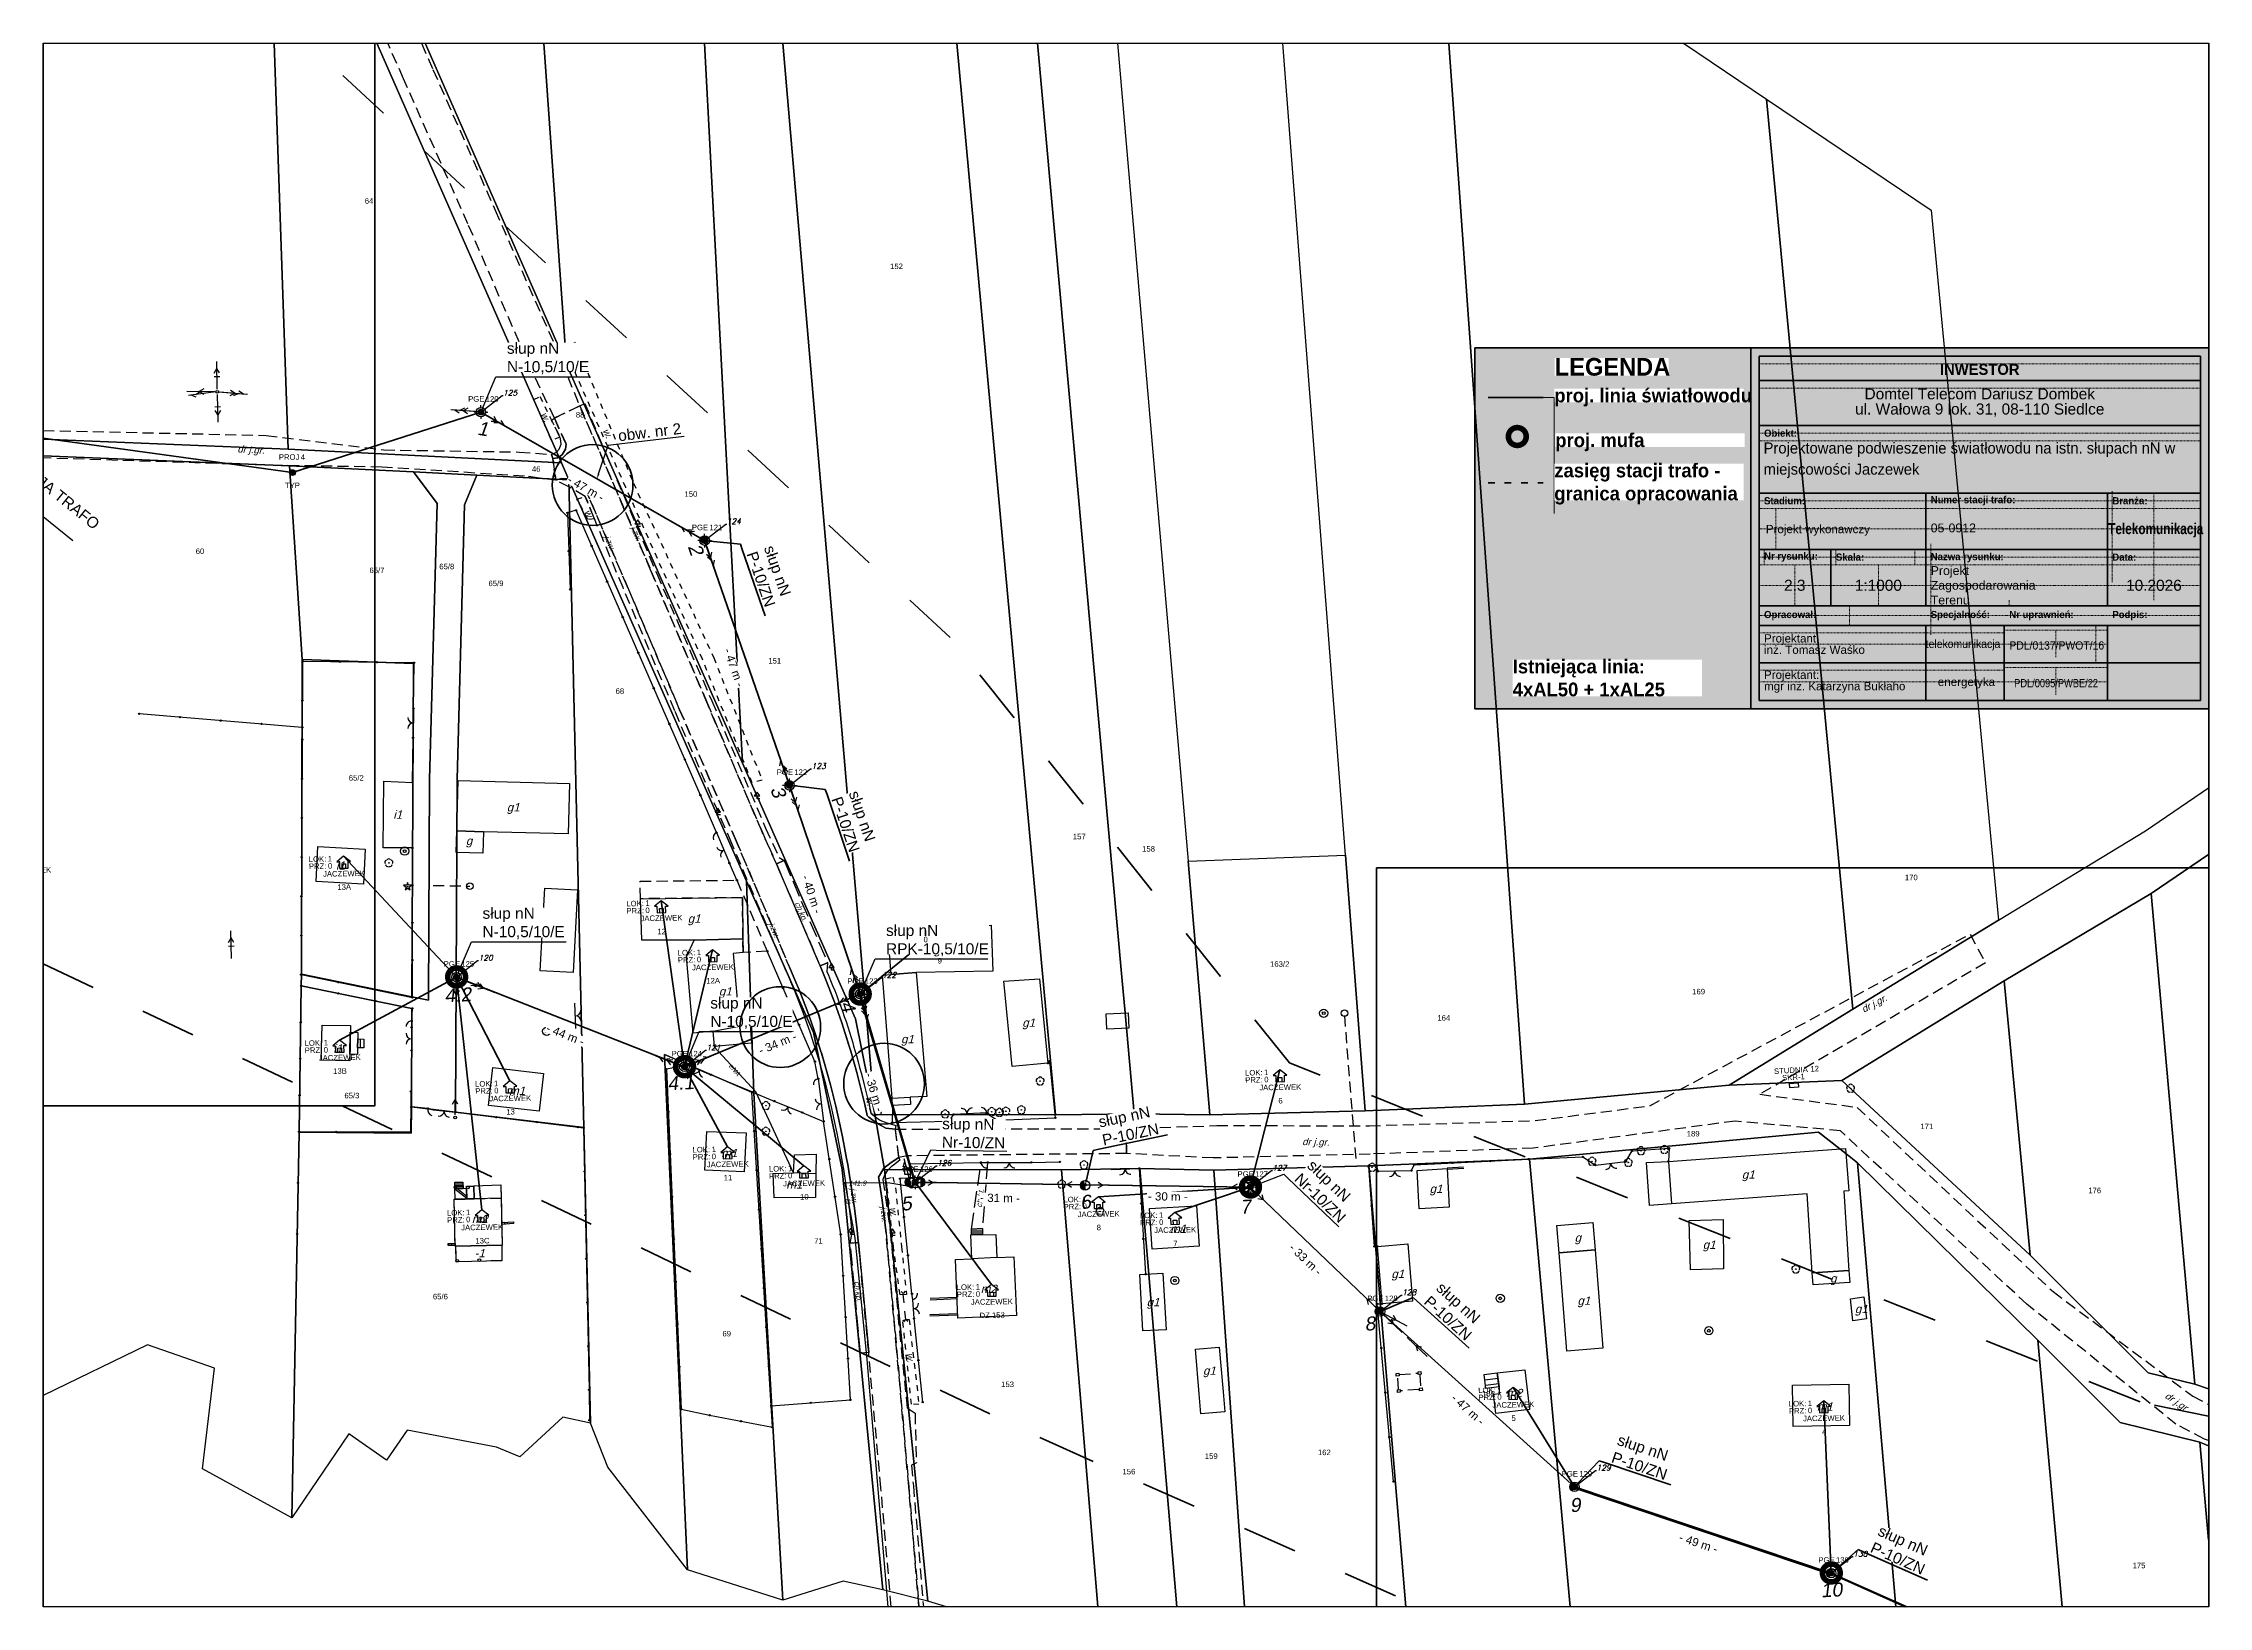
# Paper-space layout '913-3' of a CAD drawing. Header units: metres, sheet in millimetres. Extents: x 0 to 393, y 0 to 283.
# The model-space entities are those that its viewports show. They can reach past a viewport. Long polylines and large blocks are cut down to what shows.
import ezdxf
from ezdxf import colors
from ezdxf.entities.mleader import LeaderData, LeaderLine
from ezdxf.enums import TextEntityAlignment as Align
from ezdxf.math import Vec2, Vec3

# ---------------------------------------------------------------- set-up
doc = ezdxf.new("R2010")
doc.units = ezdxf.units.M
for name, pattern in [('4001', [0]), ('4002', [2, 1, -1]), ('4003', [3, 2, -1]), ('4004', [4, 3, -1]), ('ACAD_ISO03W100', [30, 12, -18]), ('DGN Style 2', [0.005224, 0.003135, -0.00209])]:
    doc.linetypes.add(name, pattern=pattern)
doc.layers.add('!tele', color=30, linetype='Continuous', lineweight=50, plot=False)
doc.layers.add('@KonstrTabelki', color=253, linetype='DGN Style 2', lineweight=0, plot=False)
for name, color, linetype, lineweight in [('!trafo', 6, '4002', 50), ('@Tabelka', 7, 'Continuous', 13), ('_KABEL_ABONENCKI_NAPOWIETRZNY', 104, 'Continuous', 50), ('_mm zasięg trafo', 6, 'ACAD_ISO03W100', 35), ('_MUFA', 202, 'Continuous', 30), ('_numery slupow etap 4 cz. 2', 7, 'Continuous', 40), ('_PA_OPCJONALNE', 1, 'Continuous', 30), ('_PRZEWIESZENIA', 6, 'Continuous', 50), ('_SIEC_NAPOWIETRZNA', 5, 'Continuous', 50), ('_SLUP_DZIERZAWIONY_ENERGETYCZNY', 1, 'Continuous', 30), ('_SLUP_PROJEKTOWANY', 4, 'Continuous', 30), ('_STUDNIA_PROJEKTOWANA', 30, 'Continuous', 30), ('_światłowód', 30, 'Continuous', 50)]:
    doc.layers.add(name, color=color, linetype=linetype, lineweight=lineweight)
for name, color, linetype in [('_MM mufy', 3, 'Continuous'), ('_MM opisy', 7, 'Continuous'), ('_MM slupy', 5, 'Continuous'), ('_mm trafo', 3, 'Continuous'), ('Budynki', 7, 'Continuous'), ('Budynki_projektowane', 1, 'Continuous'), ('Cmentarze_i_pomniki', 184, 'Continuous'), ('Drogi', 135, 'Continuous'), ('Dzialki', 165, 'Continuous'), ('Elementy_budynkow', 7, 'Continuous'), ('Linie_napowietrzne', 184, 'Continuous'), ('makro-numeracja-punktow', 7, 'Continuous'), ('Ogrodzenia', 184, 'Continuous'), ('Projekty', 252, 'Continuous'), ('Roslinnosc', 104, 'Continuous'), ('SYSTEM', 250, 'Continuous'), ('Teksty', 1, 'Continuous'), ('Uz_Energia', 1, 'Continuous'), ('Uz_Telekomunikacja', 252, 'Continuous'), ('Wody', 184, 'Continuous')]:
    doc.layers.add(name, color=color, linetype=linetype)
doc.layers.add('DIM', color=7, linetype='Continuous', plot=False)
doc.layers.get('_MUFA').off()
doc.styles.add('BardzoMale-PrawaGora', font='arial.ttf', dxfattribs={"height": 0.0025})
doc.styles.add('DYN_DIM', font='arial.ttf')
doc.styles.add('GeodText', font='romans.shx', dxfattribs={"oblique": 14.323945})
doc.styles.get("Standard").update_dxf_attribs({"font": 'arial.ttf'})
doc.dimstyles.new('opis linie', dxfattribs={"dimtxt": 1.5, "dimasz": 0.18, "dimexe": 0.18, "dimexo": 0.0625, "dimgap": 2.5, "dimtad": 4, "dimdec": 0, "dimzin": 0, "dimdsep": 46, "dimtxsty": 'Standard', "dimcen": 0.09, "dimse1": 1, "dimse2": 1, "dimsd1": 1, "dimsd2": 1, "dimclrt": 256, "dimadec": 0, "dimazin": 0, "dimtfac": 1, "dimtdec": 0, "dimtofl": 0, "dimtmove": 0, "dimatfit": 3, "dimfxl": 1, "dimtfill": 1, "dimtolj": 1, "dimtzin": 0, "dimarcsym": 0})
doc.dimstyles.get("Standard").update_dxf_attribs({"dimtxt": 0.18, "dimasz": 0.18, "dimexe": 0.18, "dimexo": 0.0625, "dimgap": 0.09, "dimtad": 0, "dimtih": 1, "dimtoh": 1, "dimdec": 4, "dimzin": 0, "dimdsep": 46, "dimtxsty": 'Standard', "dimcen": 0.09, "dimadec": 0, "dimazin": 0, "dimtfac": 1, "dimtdec": 4, "dimtofl": 0, "dimtmove": 0, "dimatfit": 3, "dimfxl": 1, "dimtolj": 1, "dimtzin": 0, "dimarcsym": 0})

# ---------------------------------------------------------------- blocks, each defined once
blk = doc.blocks.new('tabelka')
at = {"true_color": 0xffffff, "transparency": 33554687}
h = blk.add_hatch(color=7, dxfattribs=at)
h.dxf.hatch_style = 1
h.paths.add_polyline_path([(-83, 65.41), (0, 65.41), (0, 0), (-83, 0)])
at = {"layer": '@KonstrTabelki', "lineweight": 0}
for p, q in [((-1.5, 62.52), (-81.5, 62.52)), ((-1.5, 58.08), (-81.5, 58.08)), ((-1.5, 49.94), (-81.5, 49.94)), ((-81.5, 48.55), (-1.5, 48.55)), ((-17.47, 39.44), (-17.47, 22.94)), ((-1.5, 37.69), (-81.5, 37.69)), ((-81.5, 36.3), (-1.5, 36.3)), ((-78.46, 36.3), (-78.46, 28.86)), ((-9.93, 19.68), (-9.93, 39.08)), ((-81.5, 32.58), (-1.5, 32.58)), ((-80.6, 28.86), (-80.6, 26.08)), ((-67.58, 28.86), (-67.58, 26.08)), ((-53.27, 26.08), (-53.27, 28.86)), ((-50.39, 29.9), (-50.39, 18.64)), ((-17.47, 28.86), (-17.47, 22.94)), ((-9.93, 19.68), (-9.93, 28.86)), ((-1.5, 27.47), (-81.5, 27.47)), ((-81.5, 26.08), (-1.5, 26.08)), ((-74.99, 18.64), (-74.99, 26.08)), ((-59.88, 18.64), (-59.88, 26.08)), ((-1.5, 27.47), (-18.36, 27.47)), ((-1.5, 22.36), (-81.5, 22.36)), ((-36.15, 19.68), (-36.15, 18.64)), ((-1.5, 22.36), (-18.36, 22.36)), ((-81.5, 16.88), (-1.5, 16.88)), ((-65.11, 18.64), (-65.11, 15.11)), ((-50.39, 18.64), (-50.39, 13.41)), ((-37.05, 13.77), (-81.5, 13.77)), ((-37.05, 14.25), (-18.36, 14.25)), ((-27.71, 14.25), (-27.71, 9.31)), ((-20.43, 15.11), (-20.43, 8.31)), ((-37.05, 11.71), (-81.5, 11.71)), ((-18.36, 11.71), (-37.05, 11.71)), ((-37.05, 6.97), (-81.5, 6.97)), ((-37.05, 4.9), (-81.5, 4.9)), ((-37.05, 7.44), (-18.36, 7.44)), ((-18.36, 4.9), (-37.05, 4.9)), ((-27.71, 7.44), (-27.71, 2.5))]:
    blk.add_line(p, q, dxfattribs=at)
at = {"layer": '@KonstrTabelki'}
for points in [[(-51.29, 28.86), (-51.29, 39.08)], [(-51.29, 18.64), (-51.29, 28.86)]]:
    blk.add_lwpolyline(points, dxfattribs=at)
at = {"layer": '@Tabelka', "lineweight": 40}
for p, q in [((0, 65.41), (-83, 65.41)), ((-83, 65.41), (-83, 0)), ((-81.5, 63.91), (-1.5, 63.91)), ((-1.5, 63.91), (-81.5, 63.91)), ((-81.5, 63.91), (-81.5, 1.5)), ((-1.5, 1.5), (-1.5, 63.91)), ((0, 0), (0, 65.41)), ((-81.5, 59.47), (-1.5, 59.47)), ((-81.5, 51.33), (-1.5, 51.33)), ((-81.5, 39.08), (-1.5, 39.08)), ((-81.5, 39.08), (-18.36, 39.08)), ((-51.29, 28.86), (-51.29, 39.08)), ((-51.29, 28.86), (-51.29, 35.67)), ((-18.36, 39.08), (-18.36, 28.86)), ((-81.5, 28.86), (-18.36, 28.86)), ((-68.48, 18.64), (-68.48, 28.86)), ((-51.29, 18.64), (-51.29, 28.86)), ((-18.36, 28.86), (-1.5, 28.86)), ((-18.36, 28.86), (-18.36, 18.64)), ((-51.29, 18.64), (-51.29, 25.45)), ((-18.36, 25.45), (-18.36, 18.64)), ((-81.5, 18.64), (-1.5, 18.64)), ((-81.5, 18.64), (-1.5, 18.64)), ((-81.5, 15.11), (-1.5, 15.11)), ((-51.29, 1.5), (-51.29, 15.11)), ((-37.05, 1.5), (-37.05, 15.11)), ((-18.36, 15.11), (-18.36, 1.5)), ((-81.5, 8.31), (-1.5, 8.31)), ((-81.5, 8.31), (-1.5, 8.31)), ((-81.5, 1.5), (-1.5, 1.5)), ((-83, 0), (0, 0))]:
    blk.add_line(p, q, dxfattribs=at)
at = {"layer": '@Tabelka'}
for s, insert, char_height, attachment_point, line_spacing_factor in [('{\\fLato Light|b1|i0|c238|p34;INWESTOR}', (-41.5, 62.52), 2, 2, 0.825), ('Domtel Telecom Dariusz Dombek\\Pul. Wałowa 9 lok. 31, 08-110 Siedlce', (-41.5, 58.08), 2, 2, 0.825), ('{\\fLato Light|b1|i0|c238|p34;Obiekt:}', (-80.6, 49.94), 1.3, 4, 0.946154), ('{\\fLato Light|b1|i0|c238|p34;Branża:}', (-17.47, 37.69), 1.3, 4, 0.946154), ('Projekt wykonawczy', (-80.27, 32.34), 1.5, 4, 0.825), ('{\\fLato Light|b1|i0|c238|p34;\\W0.8;Telekomunikacja}', (-9.6, 32.34), 2, 5, 0.76875), ('{\\fLato Light|b1|i0|c238|p34;Nr rysunku:}', (-80.6, 27.47), 1.3, 4, 0.946154), ('{\\fLato Light|b1|i0|c238|p34;Skala:}', (-67.58, 27.47), 1.3, 4, 0.946154), ('{\\fLato Light|b1|i0|c238|p34;Nazwa rysunku:}', (-50.39, 27.38), 1.3, 4, 0.946154), ('{\\fLato Light|b1|i0|c238|p34;Data:}', (-17.47, 27.47), 1.3, 4, 0.946154), ('10.2026', (-9.93, 22.36), 2, 5, 0.825), ('{\\fLato Light|b1|i0|c238|p34;Opracował:}', (-80.6, 16.88), 1.3, 4, 0.946154), ('{\\fLato Light|b1|i0|c238|p34;Specjalność:}', (-50.39, 16.88), 1.3, 4, 0.946154), ('{\\fLato Light|b1|i0|c238|p34;Nr uprawnień:}', (-36.15, 16.88), 1.3, 4, 0.946154), ('{\\fLato Light|b1|i0|c238|p34;Podpis:}', (-17.47, 16.88), 1.3, 4, 0.946154)]:
    blk.add_mtext(s, dxfattribs=dict(at, insert=insert, char_height=char_height, attachment_point=attachment_point, line_spacing_factor=line_spacing_factor))
for s, insert, char_height, width, attachment_point, line_spacing_factor in [('{\\fLato Light|b1|i0|c238|p34;Stadium:}', (-80.6, 37.69), 1.3, 8.6456, 4, 0.946154), ('{\\fLato Light|b1|i0|c238|p34;Numer stacji trafo:}', (-50.39, 37.69), 1.3, 16.1141, 4, 0.946154), ('Projektant:\\Pinż. Tomasz Waśko', (-80.6, 11.71), 1.5, 27.9275, 4, 0.825), ('{\\W0.9;telekomunikacja}', (-44.53, 11.53), 1.5, 22.915, 5, 0.825), ('{\\W0.9;PDL/0137/PWOT/16}', (-27.54, 11.46), 1.5, 22.915, 5, 0.825), ('Projektant:\\Pmgr inż. Katarzyna Bukłaho', (-80.6, 4.9), 1.5, 27.9275, 4, 0.825), ('energetyka', (-43.91, 4.64), 1.5, 22.915, 5, 0.825), ('{\\W0.8;PDL/0095/PWBE/22}', (-27.66, 4.62), 1.5, 22.915, 5, 0.825)]:
    blk.add_mtext(s, dxfattribs=dict(at, insert=insert, char_height=char_height, width=width, attachment_point=attachment_point, line_spacing_factor=line_spacing_factor))
blk = doc.blocks.new('mufa')
at = {"layer": '_MM mufy'}
h = blk.add_hatch(color=256, dxfattribs=at)
h.dxf.hatch_style = 1
h.paths.add_polyline_path([(2.15, 0.12, 1), (-2.1, -0.05, 1)])
h.paths.add_polyline_path([(-1.1, -0.01, -1), (1.15, 0.08, -1)], flags=16)
h.paths.add_polyline_path([(-0.83, 0, -1), (0.88, 0.07, -1)], flags=0)
blk = doc.blocks.new('legenda')
at = {"true_color": 0xffffff, "transparency": 33554687}
h = blk.add_hatch(color=7, dxfattribs=at)
h.dxf.hatch_style = 1
h.paths.add_polyline_path([(-50, 65.41), (0, 65.41), (0, 0), (-50, 0)])
at = {"lineweight": 40}
blk.add_lwpolyline([(0, 65.41), (-50, 65.41), (-50, 0)], dxfattribs=at)
at = {"layer": '_mm zasięg trafo', "lineweight": 40, "ltscale": 0.1}
blk.add_lwpolyline([(-47.62, 40.95), (-37.62, 40.95)], dxfattribs=at)
at = {"layer": '_światłowód', "lineweight": 40}
blk.add_lwpolyline([(-47.62, 56.41), (-37.62, 56.41)], dxfattribs=at)
at = {"layer": '_mm zasięg trafo'}
blk.add_blockref('mufa', (-42.35, 49.31), dxfattribs=at)
at = {"layer": '_mm zasięg trafo', "bg_fill": 3, "box_fill_scale": 1, "bg_fill_color": 256, "bg_fill_transparency": 0}
for s, width, heights, insert, char_height, attachment_point in [('{\\fLato Light|b1|i0|c238|p34;\\C7;LEGENDA}', 20.65, [-3.27], (-35.53, 63.58), 3.2, 1), ('\\pxt4;{\\fLato Light|b1|i0|c238|p34;\\C7;proj. linia światłowodu}', 34.3358, [0], (-35.62, 56.41), 2.5, 4)]:
    blk.add_mtext_dynamic_manual_height_columns(s, width=width, gutter_width=1, heights=heights, dxfattribs=dict(at, insert=insert, char_height=char_height, attachment_point=attachment_point))
at = {"layer": 'Defpoints', "color": 252, "lineweight": 0, "true_color": 0x939598}
blk.add_lwpolyline([(-37.62, 56.41), (-35.62, 56.41), (-35.62, 35.41)], dxfattribs=at)
at = {"layer": '_mm zasięg trafo', "char_height": 2.5, "attachment_point": 4, "bg_fill": 3, "box_fill_scale": 1, "bg_fill_color": 256, "bg_fill_transparency": 0}
for s, heights, insert in [('\\pxt4;{\\fLato Light|b1|i0|c238|p34;\\C7;proj. mufa}', [0], (-35.44, 48.3)), ('\\pxt4;{\\fLato Light|b1|i0|c238|p34;\\C7;zasięg stacji trafo - granica opracowania}', [-7.36], (-35.62, 40.72))]:
    blk.add_mtext_dynamic_manual_height_columns(s, width=34.3358, gutter_width=1, heights=heights, dxfattribs=dict(at, insert=insert))
at = {"lineweight": 40}
blk.add_lwpolyline([(-50, 0), (0, 0), (0, 65.41)], dxfattribs=at)
at = {"layer": '_mm zasięg trafo', "insert": (-43.16, 5.56), "char_height": 2.5, "attachment_point": 4, "bg_fill": 3, "box_fill_scale": 1, "bg_fill_color": 256, "bg_fill_transparency": 0}
blk.add_mtext_dynamic_manual_height_columns('\\pxt4;{\\fLato Light|b1|i0|c238|p34;\\C7;Istniejąca linia:\\P4xAL50 + 1xAL25}', width=34.3358, gutter_width=1, heights=[-6.79], dxfattribs=at)
blk = doc.blocks.new('1363')
at = {"layer": 'Linie_napowietrzne', "color": 184, "linetype": 'Continuous'}
for p, q in [((-1.5, 0), (-2.5, 0)), ((0, 1.5), (0, 2.5)), ((1.5, 0), (2.5, 0)), ((0, -1.5), (0, -2.5))]:
    blk.add_line(p, q, dxfattribs=at)
blk.add_circle((0, 0), 0.5, dxfattribs=at)
blk = doc.blocks.new('1412')
at = {"layer": 'Roslinnosc', "color": 104, "linetype": 'Continuous'}
for p, q in [((-0.33, 0.47), (-1.43, 0.47)), ((-1.43, 0.47), (-0.55, -0.17)), ((0, 1.5), (-0.33, 0.47)), ((0.33, 0.47), (0, 1.5)), ((1.43, 0.47), (0.33, 0.47)), ((0.55, -0.17), (1.43, 0.47)), ((-0.55, -0.17), (-0.88, -1.21)), ((-0.88, -1.21), (0, -0.57)), ((0, -0.57), (0.88, -1.21)), ((0.88, -1.21), (0.55, -0.17))]:
    blk.add_line(p, q, dxfattribs=at)
blk.add_circle((0, 0), 0.1, dxfattribs=at)
blk = doc.blocks.new('1422')
at = {"layer": 'Roslinnosc', "color": 104, "linetype": 'Continuous'}
blk.add_circle((0, 0), 0.1, dxfattribs=at)
for centre, start, end in [((-0.71, 0.23), 102.5, 221.75), ((0, 0.75), 30.19, 149.77), ((0.71, 0.23), 318.3, 77.49), ((-0.44, -0.61), 174.33, 293.45), ((0.44, -0.61), 246.24, 5.74)]:
    blk.add_arc(centre, 0.75, start, end, dxfattribs=at)
blk = doc.blocks.new('1651')
at = {"layer": 'Wody', "color": 184, "linetype": 'Continuous'}
for radius in [1.5, 0.5]:
    blk.add_circle((0, 0), radius, dxfattribs=at)
blk = doc.blocks.new('2283')
at = {"layer": 'Ogrodzenia', "color": 184, "linetype": 'Continuous'}
blk.add_line((0, 0), (0, 1), dxfattribs=at)
blk = doc.blocks.new('1283')
at = {"layer": 'Ogrodzenia', "color": 184, "linetype": 'Continuous'}
for centre, start, end in [((0, 2), 270, 0), ((0, -2), 0, 90)]:
    blk.add_arc(centre, 2, start, end, dxfattribs=at)
blk = doc.blocks.new('2284')
at = {"layer": 'Ogrodzenia', "color": 184, "linetype": 'Continuous'}
blk.add_line((0, 0), (0, 1), dxfattribs=at)
blk = doc.blocks.new('1284')
at = {"layer": 'Ogrodzenia', "color": 184, "linetype": 'Continuous'}
blk.add_arc((0, 2), 2, 270, 0, dxfattribs=at)
blk = doc.blocks.new('1281')
at = {"layer": 'Ogrodzenia', "color": 184, "linetype": 'Continuous'}
for radius in [0.24, 0.16, 0.08]:
    blk.add_circle((0, 0), radius, dxfattribs=at)
blk = doc.blocks.new('1371')
at = {"layer": 'Cmentarze_i_pomniki', "color": 184, "linetype": 'Continuous'}
for p, q in [((-1, 2), (1, 2)), ((0, 0), (0, 3)), ((2, 0), (0, 0))]:
    blk.add_line(p, q, dxfattribs=at)
blk = doc.blocks.new('2554')
at = {"layer": 'Drogi', "color": 8, "linetype": '4002'}
blk.add_line((0, 0), (0, 1), dxfattribs=at)
blk = doc.blocks.new('1554')
at = {"layer": 'Drogi', "color": 8, "linetype": 'Continuous'}
for p, q in [((-0.75, -0.75), (0, 0)), ((0, 0), (0.75, -0.75))]:
    blk.add_line(p, q, dxfattribs=at)
blk = doc.blocks.new('1573')
at = {"layer": 'Drogi', "color": 8, "linetype": 'Continuous'}
for p, q in [((0, 2.41), (-1, 1)), ((-1, 1), (0, 1)), ((1, 1), (0, 2.41)), ((0, 0), (0, 1)), ((0, 1), (1, 1)), ((1, 0), (0, 0))]:
    blk.add_line(p, q, dxfattribs=at)
blk = doc.blocks.new('2361')
at = {"layer": 'Linie_napowietrzne', "color": 184, "linetype": 'Continuous'}
for p, q in [((0, 0.66), (0, 1)), ((0, 0.33), (0, 0.6)), ((0, 0), (0, 0.3))]:
    blk.add_line(p, q, dxfattribs=at)
blk = doc.blocks.new('1361')
at = {"layer": 'Linie_napowietrzne', "color": 184, "linetype": 'Continuous'}
blk.add_circle((0, 0), 0.5, dxfattribs=at)
blk = doc.blocks.new('1314')
at = {"layer": 'Elementy_budynkow', "color": 7, "linetype": 'Continuous'}
blk.add_circle((0, 0), 0.5, dxfattribs=at)
blk = doc.blocks.new('1343')
at = {"layer": 'Budynki', "color": 7, "linetype": 'Continuous'}
for p, q in [((-0.5, 0.5), (0.5, 0.5)), ((-0.5, -0.5), (-0.5, 0.5)), ((0.5, 0.5), (0.5, -0.5)), ((0.5, -0.5), (-0.5, -0.5))]:
    blk.add_line(p, q, dxfattribs=at)
blk = doc.blocks.new('1756')
at = {"layer": 'Uz_Telekomunikacja', "color": 220, "linetype": 'Continuous'}
for radius in [0.16, 0.08]:
    blk.add_circle((0, 0), radius, dxfattribs=at)
blk = doc.blocks.new('1367')
at = {"layer": 'Linie_napowietrzne', "color": 30, "linetype": 'Continuous'}
for p, q in [((-1, 7.8), (0, 9.53)), ((0, 0.5), (0, 10.5)), ((0, 7.8), (1.04, 5.99))]:
    blk.add_line(p, q, dxfattribs=at)
blk = doc.blocks.new('ADRES')
for points in [[(0.79, -2.15), (0.79, -2.15), (0.79, -0.99), (1.24, -0.99), (0, 0), (-1.24, -0.99), (-0.79, -0.99), (-0.79, -2.15), (0.79, -2.15), (0.79, -2.15)], [(-0.31, -2.15), (-0.31, -1.4), (0.31, -1.4), (0.31, -2.15)]]:
    blk.add_lwpolyline(points)
at = {"color": 212, "insert": (-3.15, -0.43), "char_height": 1, "width": 1e-16, "attachment_point": 6}
blk.add_mtext('LOK:  ', dxfattribs=at)
at = {"color": 4, "insert": (-3.15, -1.72), "char_height": 1, "width": 1e-16, "attachment_point": 6}
blk.add_mtext('PRZ: ', dxfattribs=at)
at = {"color": 7}
for tag, flags, p in [('ID_OBSZARU', 13, (29.07, 23.06)), ('WOJEWODZTWO', 13, (23.29, 19.95)), ('POWIAT', 13, (29.07, 18.51)), ('GMINA', 13, (29.07, 16.8)), ('TERC', 13, (29.07, 15.22)), ('SIMC', 13, (29.07, 13.42)), ('ULIC', 13, (29.07, 11.76)), ('SZEROKOSC_GEOGRAFICZNA', 13, (18.71, 10.18)), ('DLUGOSC_GEOGRAFICZNA', 13, (29.07, 8.25)), ('KATEGORIA_STAWKI_JEDNOSTKOWEJ_100', 13, (29.07, 4.77)), ('KWOTA_STAWKI_JEDNOSTKOWEJ_100', 13, (29.07, 2.89)), ('DOFINANSOWANIE_95', 13, (29.07, 0.87)), ('MIEJSCOWOSC', 12, (0, -3.65)), ('ULICA', 12, (0, -4.88)), ('NR_PORZADKOWY', 12, (0, -6.09))]:
    blk.add_attdef(tag, text='', height=1, dxfattribs=dict(at, flags=flags)).set_placement(p, align=Align.CENTER)
at = {"color": 1}
for tag, flags, p in [('ID_PA', 5, (29.07, 21.57)), ('RODZAJ_OBIEKTU', 5, (29.07, 6.63)), ('ZAPAS', 13, (29.07, -2.62))]:
    blk.add_attdef(tag, text='', height=1, dxfattribs=dict(at, flags=flags)).set_placement(p, align=Align.CENTER)
at = {"color": 212, "flags": 12}
blk.add_attdef('LICZBA_LOKALI', text='', height=1, dxfattribs=at).set_placement((-2.88, -0.43), align=Align.MIDDLE_LEFT)
at = {"color": 150, "flags": 12}
for tag, p in [('MUFA', (1.78, -0.93)), ('NUMER_WLOKNA', (1.86, -2.2))]:
    blk.add_attdef(tag, p, '', height=1, dxfattribs=at)
at = {"color": 7, "style": 'DYN_DIM', "flags": 13}
blk.add_attdef('ODC_FUNKCJONALNY', text='', height=1, dxfattribs=at).set_placement((29.07, -1.01), align=Align.CENTER)
at = {"color": 4, "flags": 12}
blk.add_attdef('LICZBA_SED_W_DANYM_PA', text='', height=1, dxfattribs=at).set_placement((-2.88, -1.72), align=Align.MIDDLE_LEFT)
blk = doc.blocks.new('1047')
at = {"layer": 'SYSTEM', "color": 250, "linetype": 'Continuous'}
blk.add_line((0, 1), (0, 11), dxfattribs=at)
blk = doc.blocks.new('1046')
at = {"layer": 'SYSTEM', "color": 250, "linetype": 'Continuous'}
for p, q in [((0, 1), (0, 11)), ((-1, 4.8), (0, 6.5)), ((1, 4.8), (0, 6.5))]:
    blk.add_line(p, q, dxfattribs=at)
blk = doc.blocks.new('1045')
at = {"layer": 'SYSTEM', "color": 250, "linetype": 'Continuous'}
for p, q in [((-1, 6.8), (0, 8.5)), ((0, 1), (0, 11)), ((1, 6.8), (0, 8.5)), ((-1, 5.5), (1, 5.5))]:
    blk.add_line(p, q, dxfattribs=at)
blk = doc.blocks.new('SLUP_DZIERZAWIONY')
h = blk.add_hatch(color=256)
h.dxf.hatch_style = 1
h.paths.add_polyline_path([(0.53, 0, 1), (-0.53, 0, 1)])
at = {"lineweight": 30}
blk.add_circle((0, 0), 0.527, dxfattribs=at)
at = {"color": 7, "style": 'DYN_DIM', "flags": 13}
blk.add_attdef('ODC_FUNKCJONALNY', text='', height=1, dxfattribs=at).set_placement((0.36, 3.33), align=Align.CENTER)
at = {"color": 7, "flags": 12}
blk.add_attdef('WLASCICIEL', text='', height=1, dxfattribs=at).set_placement((0.63, 1.89), align=Align.RIGHT)
blk.add_attdef('SLUP_NUMER', (0.87, 1.89), '', height=1, dxfattribs=at)
blk.add_attdef('TYP', text='', height=1, dxfattribs=at).set_placement((0, -2.82), align=Align.CENTER)
blk = doc.blocks.new('MUFA_II')
at = {"layer": '_MM mufy'}
h = blk.add_hatch(color=256, dxfattribs=at)
h.dxf.hatch_style = 1
h.paths.add_polyline_path([(2.15, 0.12, 1), (-2.1, -0.05, 1)])
h.paths.add_polyline_path([(-1.1, -0.01, -1), (1.15, 0.08, -1)], flags=16)
h.paths.add_polyline_path([(-0.83, 0, -1), (0.88, 0.07, -1)], flags=0)
blk = doc.blocks.new('STUDNIA_PROJEKTOWANA')
at = {"layer": '_STUDNIA_PROJEKTOWANA'}
blk.add_lwpolyline([(-0.8, -0.4), (-0.8, 0.4), (0.8, 0.4), (0.8, -0.4)], close=True, dxfattribs=at)
at = {"layer": '_STUDNIA_PROJEKTOWANA', "style": 'DYN_DIM'}
blk.add_text('STUDNIA', height=1, dxfattribs=at).set_placement((-3.45, 2.25))
for tag, flags, p in [('ODC_FUNKCJONALNY', 13, (0, 3.75)), ('TYP', 12, (0, 0.98)), ('DLUGOSC_ZAPASU', 12, (0, -1.68)), ('WSPOLRZEDNE', 12, (0, -4.65)), ('ADRES', 12, (0, -3.33))]:
    blk.add_attdef(tag, text='', height=1, dxfattribs=dict(at, flags=flags)).set_placement(p, align=Align.CENTER)
at = {"layer": '_STUDNIA_PROJEKTOWANA', "style": 'DYN_DIM', "flags": 12}
blk.add_attdef('NUMER', (3.17, 2.25), '', height=1, dxfattribs=at)
blk = doc.blocks.new('SLUP_PROJEKTOWANY')
h = blk.add_hatch(color=256)
h.dxf.hatch_style = 1
h.paths.add_polyline_path([(0.53, 0, 1), (-0.53, 0, 1)])
at = {"lineweight": 30}
blk.add_circle((0, 0), 0.527, dxfattribs=at)
at = {"color": 7, "lineweight": -3, "style": 'DYN_DIM', "flags": 13}
blk.add_attdef('ODC_FUNKCJONALNY', text='', height=1, dxfattribs=at).set_placement((0.36, 3.76), align=Align.CENTER)
at = {"color": 7, "flags": 12}
blk.add_attdef('WLASCICIEL', text='', height=1, dxfattribs=at).set_placement((1.26, 2.33), align=Align.RIGHT)
blk.add_attdef('SLUP_NUMER', (1.51, 2.33), '', height=1, dxfattribs=at)
blk.add_attdef('TYP', text='', height=1, dxfattribs=at).set_placement((0, -2.81), align=Align.CENTER)
blk = doc.blocks.new('ZN')
at = {"layer": '_MM slupy', "transparency": 33554687}
h = blk.add_hatch(color=256, dxfattribs=at)
h.dxf.hatch_style = 1
h.paths.add_polyline_path([(0, -0.86), (0, 0.86, 1)])
at = {"layer": '_MM slupy'}
blk.add_circle((0, 0), 0.857, dxfattribs=at)
blk = doc.blocks.new('E')
at = {"layer": '_MM slupy'}
h = blk.add_hatch(color=256, dxfattribs=at)
h.dxf.hatch_style = 1
h.paths.add_polyline_path([(0.27, 0.37, 1), (-0.27, -0.37, 1)])
for radius in [0.857, 0.457]:
    blk.add_circle((0, 0), radius, dxfattribs=at)
blk = doc.blocks.new('R')
at = {"layer": '_MM slupy', "transparency": 33554687}
h = blk.add_hatch(color=256, dxfattribs=at)
h.dxf.hatch_style = 1
h.paths.add_polyline_path([(-0.93, -0.86), (-0.93, 0.86, 1)])
h = blk.add_hatch(color=256, dxfattribs=at)
h.dxf.hatch_style = 1
h.paths.add_polyline_path([(0.93, 0.86), (0.93, -0.86, 1)])
at = {"layer": '_MM slupy'}
for points in [[(-0.93, 0.86), (0.93, 0.86)], [(-0.93, -0.86), (0.93, -0.86)]]:
    blk.add_lwpolyline(points, dxfattribs=at)
for centre in [(-0.93, 0), (0.93, 0)]:
    blk.add_circle(centre, 0.857, dxfattribs=at)
blk = doc.blocks.new('*D173')
at = {"layer": 'Defpoints', "color": 0}
for p in [(7550001.52, 5805696.65), (7549969.39, 5805684.18), (7549969.67, 5805683.49)]:
    blk.add_point(p, dxfattribs=at)
at = {"layer": 'DIM', "insert": (7549986.56, 5805687.74), "char_height": 1.5, "attachment_point": 5, "rotation": 22.451, "bg_fill": 3, "box_fill_scale": 1.1, "bg_fill_color": 9, "bg_fill_true_color": 13158600, "bg_fill_transparency": 0}
blk.add_mtext('\\A1;- 34 m -', dxfattribs=at)
blk = doc.blocks.new('*D174')
at = {"layer": 'Defpoints', "color": 0}
for p in [(7549928.37, 5805699.76), (7549928.64, 5805700.46), (7549969.67, 5805683.49)]:
    blk.add_point(p, dxfattribs=at)
at = {"layer": 'DIM', "insert": (7549948.1, 5805689.3), "char_height": 1.5, "attachment_point": 5, "rotation": 338.5039, "bg_fill": 3, "box_fill_scale": 1.1, "bg_fill_color": 9, "bg_fill_true_color": 13158600, "bg_fill_transparency": 0}
blk.add_mtext('\\A1;- 44 m -', dxfattribs=at)
blk = doc.blocks.new('*D178')
at = {"layer": 'Defpoints', "color": 0}
for p in [(7550177.86, 5805592.4), (7550177.55, 5805591.71), (7550226.66, 5805569.9)]:
    blk.add_point(p, dxfattribs=at)
at = {"layer": 'DIM', "insert": (7550201.09, 5805578.51), "char_height": 1.5, "attachment_point": 5, "rotation": 336.0487, "bg_fill": 3, "box_fill_scale": 1.1, "bg_fill_color": 9, "bg_fill_true_color": 13158600, "bg_fill_transparency": 0}
blk.add_mtext('\\A1;- 54 m -', dxfattribs=at)
blk = doc.blocks.new('*D179')
at = {"layer": 'Defpoints', "color": 0}
for p in [(7550131.26, 5805608.05), (7550131.02, 5805607.34), (7550177.55, 5805591.71)]:
    blk.add_point(p, dxfattribs=at)
at = {"layer": 'DIM', "insert": (7550153.49, 5805597.14), "char_height": 1.5, "attachment_point": 5, "rotation": 341.4346, "bg_fill": 3, "box_fill_scale": 1.1, "bg_fill_color": 9, "bg_fill_true_color": 13158600, "bg_fill_transparency": 0}
blk.add_mtext('\\A1;- 49 m -', dxfattribs=at)
blk = doc.blocks.new('*D180')
at = {"layer": 'Defpoints', "color": 0}
for p in [(7550095.77, 5805639.13), (7550096.27, 5805639.69), (7550131.02, 5805607.34)]:
    blk.add_point(p, dxfattribs=at)
at = {"layer": 'DIM', "insert": (7550111.72, 5805621.38), "char_height": 1.5, "attachment_point": 5, "rotation": 317.9569, "bg_fill": 3, "box_fill_scale": 1.1, "bg_fill_color": 9, "bg_fill_true_color": 13158600, "bg_fill_transparency": 0}
blk.add_mtext('\\A1;- 47 m -', dxfattribs=at)
blk = doc.blocks.new('*D181')
at = {"layer": 'Defpoints', "color": 0}
for p in [(7550072.26, 5805661.67), (7550072.78, 5805662.21), (7550095.77, 5805639.13)]:
    blk.add_point(p, dxfattribs=at)
at = {"layer": 'DIM', "insert": (7550082.27, 5805648.58), "char_height": 1.5, "attachment_point": 5, "rotation": 316.2043, "bg_fill": 3, "box_fill_scale": 1.1, "bg_fill_color": 9, "bg_fill_true_color": 13158600, "bg_fill_transparency": 0}
blk.add_mtext('\\A1;- 33 m -', dxfattribs=at)
blk = doc.blocks.new('*D183')
at = {"layer": 'Defpoints', "color": 0}
for p in [(7550001.52, 5805696.65), (7550002.24, 5805696.86), (7550011.5, 5805662.56)]:
    blk.add_point(p, dxfattribs=at)
at = {"layer": 'DIM', "insert": (7550004.09, 5805678.9), "char_height": 1.5, "attachment_point": 5, "rotation": 286.3161, "bg_fill": 3, "box_fill_scale": 1.1, "bg_fill_color": 9, "bg_fill_true_color": 13158600, "bg_fill_transparency": 0}
blk.add_mtext('\\A1;- 36 m -', dxfattribs=at)
blk = doc.blocks.new('*D184')
at = {"layer": 'Defpoints', "color": 0}
for p in [(7549988.74, 5805734.51), (7549989.45, 5805734.75), (7550001.52, 5805696.65)]:
    blk.add_point(p, dxfattribs=at)
at = {"layer": 'DIM', "insert": (7549992.75, 5805714.78), "char_height": 1.5, "attachment_point": 5, "rotation": 288.6471, "bg_fill": 3, "box_fill_scale": 1.1, "bg_fill_color": 9, "bg_fill_true_color": 13158600, "bg_fill_transparency": 0}
blk.add_mtext('\\A1;- 40 m -', dxfattribs=at)
blk = doc.blocks.new('*D185')
at = {"layer": 'Defpoints', "color": 0}
for p in [(7549973.35, 5805778.88), (7549974.06, 5805779.13), (7549988.74, 5805734.51)]:
    blk.add_point(p, dxfattribs=at)
at = {"layer": 'DIM', "insert": (7549978.68, 5805755.88), "char_height": 1.5, "attachment_point": 5, "rotation": 289.1341, "bg_fill": 3, "box_fill_scale": 1.1, "bg_fill_color": 9, "bg_fill_true_color": 13158600, "bg_fill_transparency": 0}
blk.add_mtext('\\A1;- 47 m -', dxfattribs=at)
blk = doc.blocks.new('*D186')
at = {"layer": 'Defpoints', "color": 0}
for p in [(7549932.8, 5805802.18), (7549933.17, 5805802.84), (7549973.35, 5805778.88)]:
    blk.add_point(p, dxfattribs=at)
at = {"layer": 'DIM', "insert": (7549951.83, 5805788.36), "char_height": 1.5, "attachment_point": 5, "rotation": 330.1155, "bg_fill": 3, "box_fill_scale": 1.1, "bg_fill_color": 9, "bg_fill_true_color": 13158600, "bg_fill_transparency": 0}
blk.add_mtext('\\A1;- 47 m -', dxfattribs=at)
blk = doc.blocks.new('*D302')
at = {"layer": 'Defpoints', "color": 0}
for p in [(7550011.5, 5805662.56), (7550042.4, 5805662.74), (7550042.39, 5805662.09)]:
    blk.add_point(p, dxfattribs=at)
at = {"layer": 'DIM', "insert": (7550026.9, 5805659.71), "char_height": 1.5, "attachment_point": 5, "rotation": 359.1315, "bg_fill": 3, "box_fill_scale": 1.1, "bg_fill_color": 9, "bg_fill_true_color": 13158600, "bg_fill_transparency": 0}
blk.add_mtext('\\A1;- 31 m -', dxfattribs=at)
blk = doc.blocks.new('*D303')
at = {"layer": 'Defpoints', "color": 0}
for p in [(7550072.28, 5805663.04), (7550042.39, 5805662.09), (7550072.26, 5805661.67)]:
    blk.add_point(p, dxfattribs=at)
at = {"layer": 'DIM', "insert": (7550057.3, 5805659.98), "char_height": 1.5, "attachment_point": 5, "rotation": 359.1912, "bg_fill": 3, "box_fill_scale": 1.1, "bg_fill_color": 9, "bg_fill_true_color": 13158600, "bg_fill_transparency": 0}
blk.add_mtext('\\A1;- 30 m -', dxfattribs=at)
blk = doc.blocks.new('q')
at = {"layer": '_MM slupy'}
blk.add_blockref('ZN', (0, 0), dxfattribs=at)
at = {"layer": '_MM opisy'}
ml = blk.add_multileader_mtext('Standard', dxfattribs=at)
ml.set_content('\\pxql;słup nN\\PP-10/ZN', color=256)
ml.set_leader_properties()
ml.build(insert=Vec2(0, 0))
ml.multileader.update_dxf_attribs({"has_text_frame": 1, "text_left_attachment_type": 5, "text_right_attachment_type": 5, "dogleg_length": 1, "arrow_head_size": 1})
ctx = ml.context
ctx.base_point, ctx.char_height, ctx.arrow_head_size, ctx.landing_gap_size, ctx.plane_origin = Vec3(3.75, 5.9), 2, 1, 1, Vec3(1.72, -1.42)
ctx.left_attachment, ctx.right_attachment = 5, 5
notes = []
notes.append((ctx, [(0, (1, 1, 0), (2.75, 5.9), (1, 0), 1, [(0, [(0, 0), (2.75, 5.9)], 0, [])])]))
ctx.mtext.insert, ctx.mtext.flow_direction = Vec3(4.75, 11.7), 5
ctx.mtext.has_bg_fill, ctx.mtext.bg_color, ctx.mtext.bg_scale_factor, ctx.mtext.bg_transparency, ctx.mtext.use_window_bg_color = 1, -1023410175, 1, 0, 1
for ctx, leaders in notes:
    for number, flags, end, landing, length, lines in leaders:
        leader = LeaderData()
        leader.index, (leader.has_last_leader_line, leader.has_dogleg_vector, leader.attachment_direction) = number, flags
        leader.last_leader_point, leader.dogleg_vector, leader.dogleg_length = Vec3(end), Vec3(landing), length
        for number, points, colour, breaks in lines:
            line = LeaderLine()
            line.index, line.vertices, line.color, line.breaks = number, Vec3.list(points), colors.encode_raw_color(colour), breaks
            leader.lines.append(line)
        ctx.leaders.append(leader)

msp = doc.modelspace()

# ---------------------------------------------------------------- linework, layer by layer
at = {"layer": '!tele', "elevation": 142.33}
msp.add_lwpolyline([(7549932.8, 5805802.18), (7549973.35, 5805778.88), (7549988.74, 5805734.51), (7550001.52, 5805696.65), (7550011.5, 5805662.56), (7550042.39, 5805662.09), (7550072.26, 5805661.67), (7550095.77, 5805639.13), (7550131.02, 5805607.34), (7550177.55, 5805591.71), (7550226.66, 5805569.9), (7550259.5, 5805546.21), (7550307.73, 5805547.85), (7550356.12, 5805549.1)], dxfattribs=at)
at = {"layer": '!tele'}
msp.add_lwpolyline([(7549928.37, 5805699.76), (7549969.67, 5805683.49), (7550001.52, 5805696.65)], dxfattribs=at)
at = {"layer": '!trafo', "ltscale": 10}
msp.add_lwpolyline([(7549210.97, 5805971.74), (7549186.51, 5805890.92), (7549758.63, 5805772.48), (7549780.18, 5805723.46), (7549839.54, 5805708.8), (7550034.64, 5805616.04), (7550225.72, 5805531.11), (7550299.47, 5805504.29), (7550434.68, 5805495.35), (7550436.91, 5805580.28), (7550233.54, 5805622.74), (7550079.34, 5805684.2), (7550017.88, 5805761.3), (7549901, 5805869.43)], close=True, dxfattribs=at)
at = {"layer": '_KABEL_ABONENCKI_NAPOWIETRZNY'}
for points in [[(7549907.91, 5805721.67), (7549928.37, 5805699.76)], [(7549965.47, 5805713.6), (7549969.67, 5805683.49)], [(7550015.88, 5805708.31), (7550001.52, 5805696.65)], [(7549974.79, 5805704.7), (7549969.67, 5805683.49)], [(7549907.16, 5805688.31), (7549928.37, 5805699.76)], [(7549932.97, 5805657.55), (7549928.37, 5805699.76)], [(7549938.06, 5805680.93), (7549928.37, 5805699.76)], [(7550025.36, 5805644.06), (7550011.5, 5805662.56), (7550011.31, 5805662.85), (7550001.5, 5805696.25), (7550001.52, 5805696.65)], [(7549977.48, 5805668.99), (7549969.67, 5805683.49)], [(7549991.32, 5805665.53), (7549969.67, 5805683.49)], [(7550077.63, 5805682.94), (7550072.26, 5805661.67)], [(7550044.71, 5805659.95), (7550072.26, 5805661.67)], [(7550058.58, 5805657.08), (7550072.26, 5805661.67)], [(7550119.89, 5805625.38), (7550131.02, 5805607.34), (7550131.26, 5805607.07), (7550177.21, 5805591.58), (7550177.55, 5805591.71)], [(7550176.19, 5805622.95), (7550177.55, 5805591.71)], [(7550256.12, 5805561.13), (7550259.5, 5805546.21), (7550259.12, 5805546.32), (7550226.65, 5805569.75), (7550177.85, 5805591.47), (7550177.55, 5805591.71)]]:
    msp.add_lwpolyline(points, dxfattribs=at)
at = {"layer": '_SIEC_NAPOWIETRZNA'}
for points in [[(7549802.71, 5805806.8), (7549836.83, 5805799.78), (7549898.63, 5805791.2), (7549932.8, 5805802.18)], [(7550001.51, 5805696.66), (7549988.74, 5805734.51), (7549973.35, 5805778.88), (7549932.8, 5805802.18)], [(7549969.67, 5805683.49), (7549928.37, 5805699.76)], [(7550001.51, 5805696.66), (7549969.67, 5805683.49)], [(7550001.51, 5805696.66), (7550011.52, 5805662.56)], [(7550011.5, 5805662.56), (7550042.28, 5805662.1), (7550072.28, 5805661.67)], [(7550072.26, 5805661.67), (7550095.77, 5805639.13), (7550131.02, 5805607.34), (7550177.55, 5805591.71), (7550226.66, 5805569.9)]]:
    msp.add_lwpolyline(points, dxfattribs=at)
at = {"layer": 'Budynki', "color": 7, "linetype": '4003'}
for p, q in [((7550099.15, 5805625.07), (7550098.97, 5805627.33)), ((7550099.29, 5805627.71), (7550102.59, 5805627.97)), ((7550102.97, 5805627.65), (7550103.15, 5805625.39)), ((7550102.83, 5805625.01), (7550099.53, 5805624.75))]:
    msp.add_line(p, q, dxfattribs=at)
at = {"layer": 'Budynki', "color": 7, "linetype": '4001'}
for points in [[(7549915.08, 5805723.21, 0), (7549915.18, 5805735.27, 0), (7549920.39, 5805735.03, 0), (7549920.37, 5805723.17, 0), (7549915.08, 5805723.21, 0)], [(7549928.43, 5805726.25, 0), (7549928.68, 5805735.39, 0), (7549948.85, 5805734.84, 0), (7549948.61, 5805725.71, 0), (7549933.25, 5805726.12, 0), (7549928.43, 5805726.25, 0)], [(7549928.33, 5805722.34, 0), (7549928.43, 5805726.25, 0), (7549933.25, 5805726.12, 0), (7549933.14, 5805722.21, 0), (7549928.33, 5805722.34, 0)], [(7549902.9, 5805717.07, 0), (7549903.26, 5805723.42, 0), (7549911.84, 5805722.94, 0), (7549911.49, 5805716.59, 0), (7549902.9, 5805717.07, 0)], [(7549943.55, 5805700.92, 0), (7549944.38, 5805715.89, 0), (7549950.3, 5805715.56, 0), (7549949.54, 5805700.58, 0), (7549943.55, 5805700.92, 0)], [(7549961.75, 5805713.96, 0), (7549980.22, 5805714.18, 0), (7549980.27, 5805706.68, 0), (7549971.47, 5805706.46, 0), (7549961.95, 5805706.48, 0), (7549961.75, 5805713.96, 0)], [(7549970.05, 5805703.41, 0), (7549971.47, 5805706.46, 0), (7549980.27, 5805706.68, 0), (7549980.31, 5805704.19, 0), (7549978.52, 5805704.05, 0), (7549979.68, 5805690.87, 0), (7549981.57, 5805691.02, 0), (7549981.84, 5805687.79, 0), (7549975.12, 5805687.17, 0), (7549974.89, 5805689.93, 0), (7549971.27, 5805689.62, 0), (7549970.05, 5805703.41, 0)], [(7550006.52, 5805708.56, 0), (7550025.31, 5805709.2, 0), (7550025.59, 5805700.85, 0), (7550011.71, 5805700.57, 0), (7550007.18, 5805700.22, 0), (7550006.52, 5805708.56, 0)], [(7550005.59, 5805700.1, 0), (7550007.18, 5805700.22, 0), (7550011.71, 5805700.57, 0), (7550013.62, 5805678.09, 0), (7550010.58, 5805677.97, 0), (7550010.64, 5805676.64, 0), (7550007.41, 5805676.48, 0), (7550007.31, 5805677.81, 0), (7550005.59, 5805700.1, 0)], [(7550027.58, 5805699, 0), (7550034.06, 5805699.45, 0), (7550035.57, 5805684.13, 0), (7550029.09, 5805683.58, 0), (7550027.58, 5805699, 0)], [(7549903.84, 5805684.67, 0), (7549904, 5805691.05, 0), (7549909.14, 5805690.96, 0), (7549909.04, 5805684.58, 0), (7549903.84, 5805684.67, 0)], [(7549934.19, 5805676.5, 0), (7549934.98, 5805683.35, 0), (7549944.13, 5805682.29, 0), (7549943.33, 5805675.45, 0), (7549934.19, 5805676.5, 0)], [(7549973.36, 5805664.77, 0), (7549973.72, 5805671.76, 0), (7549980.88, 5805671.5, 0), (7549980.5, 5805664.46, 0), (7549973.36, 5805664.77, 0)], [(7549985.76, 5805664.14, 0), (7549989.46, 5805664.29, 0), (7549989.64, 5805667.55, 0), (7549993.55, 5805667.65, 0), (7549993.49, 5805664.1, 0), (7549993.43, 5805659.78, 0), (7549985.93, 5805659.75, 0), (7549985.76, 5805664.14, 0)], [(7550144.06, 5805666.12, 0), (7550148.05, 5805666.36, 0), (7550180.14, 5805668.7, 0), (7550180.76, 5805661, 0), (7550179.86, 5805660.94, 0), (7550180.77, 5805646.55, 0), (7550174.12, 5805646.13, 0), (7550173.17, 5805660.44, 0), (7550148.61, 5805658.63, 0), (7550144.63, 5805658.34, 0), (7550144.06, 5805666.12, 0)], [(7550102.5, 5805664.72, 0), (7550107.94, 5805665.06, 0), (7550108.31, 5805658.07, 0), (7550102.87, 5805657.73, 0), (7550102.5, 5805664.72, 0)], [(7549927.95, 5805659.48, 0), (7549931.55, 5805659.57, 0), (7549931.51, 5805661.95, 0), (7549936.39, 5805662.08, 0), (7549936.67, 5805651.16, 0), (7549928.13, 5805650.97, 0), (7549927.95, 5805659.48, 0)], [(7550054.01, 5805657.79, 0), (7550062.52, 5805658.32, 0), (7550062.99, 5805650.98, 0), (7550054.48, 5805650.43, 0), (7550054.01, 5805657.79, 0)], [(7550127.84, 5805654.75, 0), (7550134.34, 5805655.3, 0), (7550134.74, 5805650.32, 0), (7550128.26, 5805649.77, 0), (7550127.84, 5805654.75, 0)], [(7550151.8, 5805655.65, 0), (7550157.95, 5805655.81, 0), (7550158.05, 5805646.86, 0), (7550152.04, 5805646.7, 0), (7550151.8, 5805655.65, 0)], [(7550018.79, 5805648.58, 0), (7550021.8, 5805648.71, 0), (7550021.58, 5805653.02, 0), (7550026.13, 5805653.08, 0), (7550026.31, 5805648.9, 0), (7550029.42, 5805649.03, 0), (7550029.88, 5805638.4, 0), (7550019.25, 5805637.95, 0), (7550018.79, 5805648.58, 0)], [(7550095.29, 5805650.95, 0), (7550100.84, 5805651.39, 0), (7550101.68, 5805640.99, 0), (7550096.13, 5805640.54, 0), (7550095.29, 5805650.95, 0)], [(7550128.26, 5805649.77, 0), (7550134.74, 5805650.32, 0), (7550136.15, 5805632.49, 0), (7550129.66, 5805631.92, 0), (7550128.26, 5805649.77, 0)], [(7550052.24, 5805645.83, 0), (7550056.43, 5805646.06, 0), (7550056.99, 5805635.8, 0), (7550052.79, 5805635.64, 0), (7550052.24, 5805645.83, 0)], [(7550174.12, 5805646.13, 0), (7550180.77, 5805646.55, 0), (7550180.91, 5805644.37, 0), (7550174.26, 5805643.95, 0), (7550174.12, 5805646.13, 0)], [(7550181.04, 5805641.45, 0), (7550183.45, 5805641.77, 0), (7550183.97, 5805637.79, 0), (7550181.45, 5805637.46, 0), (7550181.04, 5805641.45, 0)], [(7550062.33, 5805632.29, 0), (7550066.64, 5805632.65, 0), (7550067.33, 5805624.57, 0), (7550067.63, 5805620.94, 0), (7550063.29, 5805620.58, 0), (7550063, 5805624.2, 0), (7550062.33, 5805632.29, 0)], [(7550116.37, 5805624.13, 0), (7550117.5, 5805624.27, 0), (7550117.03, 5805628.05, 0), (7550122, 5805628.54, 0), (7550122.84, 5805621.4, 0), (7550116.78, 5805620.68, 0), (7550116.37, 5805624.13, 0)], [(7550170.52, 5805625.8, 0), (7550180.76, 5805625.99, 0), (7550180.9, 5805618.49, 0), (7550170.66, 5805618.3, 0), (7550170.52, 5805625.8, 0)]]:
    msp.add_polyline3d(points, dxfattribs=at)
at = {"layer": 'Budynki_projektowane', "color": 1, "linetype": '4003'}
msp.add_polyline3d([(7549980.31, 5805704.19, 0), (7549980.27, 5805706.68, 0), (7549980.22, 5805714.18, 0), (7549961.75, 5805713.96, 0), (7549961.65, 5805717.13, 0), (7549979.2, 5805717.32, 0), (7549984.69, 5805704.45, 0), (7549980.31, 5805704.19, 0)], dxfattribs=at)
at = {"layer": 'Drogi', "color": 8, "linetype": '4003'}
for p, q in [((7549918.76, 5805862.61), (7549909.64, 5805883.17)), ((7549915.16, 5805884.81), (7549924.09, 5805864.31)), ((7549930.44, 5805836.29), (7549918.76, 5805862.61)), ((7549924.09, 5805864.31), (7549935.37, 5805838.8)), ((7549940.9, 5805812.14), (7549930.44, 5805836.29)), ((7549935.37, 5805838.8), (7549946.26, 5805814.12)), ((7549946.11, 5805801.08, 142.04), (7549940.9, 5805812.14)), ((7549946.26, 5805814.12), (7549950.7, 5805803.31)), ((7549950.7, 5805803.31), (7549951.62, 5805803.74)), ((7549951.62, 5805803.74), (7549964.66, 5805772.89)), ((7549945.58, 5805800.74), (7549946.11, 5805801.08)), ((7549947.12, 5805797.63), (7549945.58, 5805800.74)), ((7549946.11, 5805801.08), (7549950.7, 5805803.31)), ((7549950.7, 5805803.31), (7549946.11, 5805801.08, 142.04)), ((7549946.11, 5805801.08), (7549948.24, 5805796.38)), ((7549948.24, 5805796.38), (7549946.11, 5805801.08)), ((7549963.67, 5805773.29), (7549950.7, 5805803.31)), ((7549950.7, 5805803.31), (7549963.67, 5805773.29)), ((7549845.16, 5805799.02), (7549893.88, 5805797.96)), ((7549893.88, 5805797.96), (7549915.18, 5805795.32)), ((7549947, 5805795.46), (7549947.34, 5805796.39)), ((7549947.23, 5805797.38), (7549947.12, 5805797.63)), ((7549947.34, 5805796.39), (7549947.23, 5805797.38)), ((7549948.24, 5805796.38), (7549948.1, 5805795.44)), ((7549948.1, 5805795.44), (7549948.24, 5805796.38)), ((7549893.88, 5805792.56), (7549848.02, 5805794.04)), ((7549914.82, 5805792.2), (7549893.88, 5805792.56)), ((7549940.69, 5805790.57), (7549914.82, 5805792.2)), ((7549915.18, 5805795.32), (7549939.72, 5805794.94, 142.47)), ((7549939.72, 5805794.94, 142.47), (7549945.58, 5805794.51, 142.04)), ((7549945.58, 5805794.51, 142.04), (7549946.49, 5805794.91)), ((7549945.82, 5805793.75), (7549945.58, 5805794.51, 142.04)), ((7549945.58, 5805794.51, 142.04), (7549945.82, 5805793.75)), ((7549946.67, 5805793.91), (7549945.82, 5805793.75)), ((7549945.82, 5805793.75), (7549946.67, 5805793.91)), ((7549946.36, 5805789.83), (7549945.82, 5805793.75)), ((7549945.82, 5805793.75), (7549946.36, 5805789.83)), ((7549946.49, 5805794.91), (7549947, 5805795.46)), ((7549947.5, 5805794.46), (7549946.67, 5805793.91)), ((7549946.67, 5805793.91), (7549947.5, 5805794.46)), ((7549947.61, 5805794.58), (7549947.5, 5805794.46)), ((7549947.5, 5805794.46), (7549947.61, 5805794.58)), ((7549948.1, 5805795.44), (7549947.61, 5805794.58)), ((7549947.61, 5805794.58), (7549948.1, 5805795.44)), ((7549946.36, 5805789.83), (7549940.69, 5805790.57)), ((7549946.36, 5805789.83), (7549946.52, 5805789.89)), ((7549946.52, 5805789.89), (7549946.36, 5805789.83)), ((7549948.83, 5805788.59), (7549946.36, 5805789.83)), ((7549946.52, 5805789.89), (7549947.49, 5805790.11)), ((7549947.49, 5805790.11), (7549946.52, 5805789.89)), ((7549947.49, 5805790.11), (7549948.49, 5805790.09)), ((7549948.49, 5805790.09), (7549947.49, 5805790.11)), ((7549948.49, 5805790.09), (7549949.36, 5805789.86)), ((7549949.36, 5805789.86), (7549948.49, 5805790.09)), ((7549951.71, 5805786.88), (7549948.83, 5805788.59)), ((7549949.36, 5805789.86), (7549950.27, 5805789.44)), ((7549950.27, 5805789.44), (7549949.36, 5805789.86)), ((7549950.27, 5805789.44), (7549950.96, 5805788.97)), ((7549950.96, 5805788.97), (7549950.27, 5805789.44)), ((7549950.96, 5805788.97), (7549951.69, 5805788.29)), ((7549951.69, 5805788.29), (7549950.96, 5805788.97)), ((7549951.69, 5805788.29), (7549959.32, 5805770.6)), ((7549959.32, 5805770.6), (7549951.69, 5805788.29)), ((7549953.36, 5805782.84), (7549951.71, 5805786.88)), ((7549958.55, 5805770.36), (7549953.36, 5805782.84)), ((7549973.72, 5805749.62), (7549963.67, 5805773.29)), ((7549963.67, 5805773.29), (7549973.72, 5805749.62)), ((7549964.66, 5805772.89), (7549974.63, 5805749.86)), ((7549967.93, 5805748.03), (7549958.55, 5805770.36)), ((7549959.32, 5805770.6), (7549968.82, 5805748.22)), ((7549968.82, 5805748.22), (7549959.32, 5805770.6)), ((7549983.63, 5805726.37), (7549973.72, 5805749.62)), ((7549973.72, 5805749.62), (7549983.63, 5805726.37)), ((7549974.63, 5805749.86), (7549984.4, 5805726.75)), ((7549978.26, 5805724), (7549967.93, 5805748.03)), ((7549968.82, 5805748.22), (7549979.06, 5805724.46)), ((7549979.06, 5805724.46), (7549968.82, 5805748.22)), ((7549986.37, 5805720.28), (7549983.63, 5805726.37)), ((7549983.63, 5805726.37), (7549986.37, 5805720.28)), ((7549984.4, 5805726.75), (7549986.86, 5805721.44)), ((7549988.14, 5805700.85), (7549978.26, 5805724)), ((7549979.06, 5805724.46), (7549988.92, 5805701.11)), ((7549988.92, 5805701.11), (7549979.06, 5805724.46)), ((7549986.86, 5805721.44), (7549987.74, 5805720.9)), ((7549987.74, 5805720.9), (7549986.37, 5805720.28)), ((7549986.37, 5805720.28), (7549994.27, 5805701.8)), ((7550144.67, 5805676.42), (7550202.73, 5805707.54)), ((7550202.73, 5805707.54), (7550205.52, 5805702.33)), ((7549994.27, 5805701.8), (7549995.62, 5805702.37)), ((7549994.69, 5805700.79), (7549994.27, 5805701.8)), ((7549994.27, 5805701.8), (7549994.69, 5805700.79)), ((7549995.62, 5805702.37), (7549995.48, 5805700.78)), ((7550205.52, 5805702.33), (7550164.61, 5805678.52)), ((7549988.18, 5805700.76), (7549988.14, 5805700.85)), ((7549988.97, 5805698.93), (7549988.18, 5805700.76)), ((7549988.92, 5805701.11), (7549989.71, 5805699.27)), ((7549989.71, 5805699.27), (7549988.92, 5805701.11)), ((7549989.74, 5805697.08), (7549988.97, 5805698.93)), ((7549989.71, 5805699.27), (7549990.47, 5805697.42)), ((7549990.47, 5805697.42), (7549989.71, 5805699.27)), ((7549995.45, 5805698.94), (7549994.69, 5805700.79)), ((7549994.69, 5805700.79), (7549995.45, 5805698.94)), ((7549996.18, 5805697.08), (7549995.45, 5805698.94)), ((7549995.45, 5805698.94), (7549996.18, 5805697.08)), ((7549995.48, 5805700.78), (7549995.78, 5805700.09)), ((7549995.78, 5805700.09), (7549996.17, 5805699.17)), ((7549996.17, 5805699.17), (7549996.55, 5805698.25)), ((7549996.55, 5805698.25), (7549996.92, 5805697.32)), ((7549990.48, 5805695.22), (7549989.74, 5805697.08)), ((7549990.47, 5805697.42), (7549991.2, 5805695.56)), ((7549991.2, 5805695.56), (7549990.47, 5805697.42)), ((7549991.19, 5805693.35), (7549990.48, 5805695.22)), ((7549991.2, 5805695.56), (7549991.91, 5805693.69)), ((7549991.91, 5805693.69), (7549991.2, 5805695.56)), ((7549996.88, 5805695.21), (7549996.18, 5805697.08)), ((7549996.18, 5805697.08), (7549996.88, 5805695.21)), ((7549997.56, 5805693.33), (7549996.88, 5805695.21)), ((7549996.88, 5805695.21), (7549997.56, 5805693.33)), ((7549996.92, 5805697.32), (7549997.29, 5805696.39)), ((7549997.29, 5805696.39), (7549997.64, 5805695.46)), ((7549997.64, 5805695.46), (7549997.99, 5805694.52)), ((7549997.99, 5805694.52), (7549998.33, 5805693.58)), ((7549991.87, 5805691.47), (7549991.19, 5805693.35)), ((7549992.53, 5805689.59), (7549991.87, 5805691.47)), ((7549991.91, 5805693.69), (7549992.59, 5805691.81)), ((7549992.59, 5805691.81), (7549991.91, 5805693.69)), ((7549992.59, 5805691.81), (7549993.25, 5805689.92)), ((7549993.25, 5805689.92), (7549992.59, 5805691.81)), ((7549993.25, 5805689.92), (7549993.88, 5805688.02)), ((7549993.88, 5805688.02), (7549993.25, 5805689.92)), ((7549998.21, 5805691.44), (7549997.56, 5805693.33)), ((7549997.56, 5805693.33), (7549998.21, 5805691.44)), ((7549998.84, 5805689.54), (7549998.21, 5805691.44)), ((7549998.21, 5805691.44), (7549998.84, 5805689.54)), ((7549998.33, 5805693.58), (7549998.66, 5805692.63)), ((7549998.66, 5805692.63), (7549998.98, 5805691.68)), ((7549998.98, 5805691.68), (7549999.29, 5805690.74)), ((7549999.29, 5805690.74), (7549999.6, 5805689.78)), ((7549993.16, 5805687.69), (7549992.53, 5805689.59)), ((7549993.76, 5805685.78), (7549993.16, 5805687.69)), ((7549993.88, 5805688.02), (7549994.48, 5805686.12)), ((7549994.48, 5805686.12), (7549993.88, 5805688.02)), ((7549994.48, 5805686.12), (7549994.52, 5805686)), ((7549994.52, 5805686), (7549994.48, 5805686.12)), ((7549994.52, 5805686), (7549995.09, 5805684.08)), ((7549995.09, 5805684.08), (7549994.52, 5805686)), ((7549999.44, 5805687.63), (7549998.84, 5805689.54)), ((7549998.84, 5805689.54), (7549999.44, 5805687.63)), ((7549999.84, 5805686.32), (7549999.44, 5805687.63)), ((7549999.44, 5805687.63), (7549999.84, 5805686.32)), ((7549999.6, 5805689.78), (7549999.89, 5805688.83)), ((7550000.39, 5805684.4), (7549999.84, 5805686.32)), ((7549999.84, 5805686.32), (7550000.39, 5805684.4)), ((7549999.89, 5805688.83), (7550000.18, 5805687.87)), ((7550000.18, 5805687.87), (7550000.36, 5805687.25)), ((7550000.36, 5805687.25), (7550000.63, 5805686.29)), ((7550000.63, 5805686.29), (7550000.91, 5805685.33)), ((7549994.23, 5805684.21), (7549993.76, 5805685.78)), ((7549994.78, 5805682.29), (7549994.23, 5805684.21)), ((7549995.3, 5805680.36), (7549994.78, 5805682.29)), ((7549995.09, 5805684.08), (7549995.64, 5805682.16)), ((7549995.64, 5805682.16), (7549995.09, 5805684.08)), ((7549995.64, 5805682.16), (7549996.16, 5805680.23)), ((7549996.16, 5805680.23), (7549995.64, 5805682.16)), ((7550000.92, 5805682.47), (7550000.39, 5805684.4)), ((7550000.39, 5805684.4), (7550000.92, 5805682.47)), ((7550000.91, 5805685.33), (7550001.17, 5805684.37)), ((7550001.43, 5805680.54), (7550000.92, 5805682.47)), ((7550000.92, 5805682.47), (7550001.43, 5805680.54)), ((7550001.17, 5805684.37), (7550001.44, 5805683.4)), ((7550001.44, 5805683.4), (7550001.7, 5805682.43)), ((7550001.7, 5805682.43), (7550001.95, 5805681.47)), ((7549995.8, 5805678.42), (7549995.3, 5805680.36)), ((7549996.26, 5805676.47), (7549995.8, 5805678.42)), ((7549996.16, 5805680.23), (7549996.66, 5805678.29)), ((7549996.66, 5805678.29), (7549996.16, 5805680.23)), ((7549996.66, 5805678.29), (7549997.12, 5805676.35)), ((7549997.12, 5805676.35), (7549996.66, 5805678.29)), ((7550001.91, 5805678.59), (7550001.43, 5805680.54)), ((7550001.43, 5805680.54), (7550001.91, 5805678.59)), ((7550002.36, 5805676.64), (7550001.91, 5805678.59)), ((7550001.91, 5805678.59), (7550002.36, 5805676.64)), ((7550001.95, 5805681.47), (7550002.2, 5805680.5)), ((7550002.2, 5805680.5), (7550002.45, 5805679.53)), ((7550002.45, 5805679.53), (7550002.69, 5805678.56)), ((7550002.69, 5805678.56), (7550002.93, 5805677.59)), ((7550164.61, 5805678.52), (7550182.24, 5805676.15)), ((7549996.7, 5805674.52), (7549996.26, 5805676.47)), ((7549996.94, 5805673.42), (7549996.7, 5805674.52)), ((7549997.12, 5805676.35), (7549997.49, 5805674.74)), ((7549997.49, 5805674.74), (7549997.12, 5805676.35)), ((7549997.49, 5805674.74), (7549997.92, 5805672.79)), ((7549997.92, 5805672.79), (7549997.49, 5805674.74)), ((7550002.78, 5805674.69), (7550002.36, 5805676.64)), ((7550002.36, 5805676.64), (7550002.78, 5805674.69)), ((7550003.13, 5805674.39), (7550002.78, 5805674.69)), ((7550002.78, 5805674.69), (7550003.13, 5805674.39)), ((7550002.93, 5805677.59), (7550003.08, 5805676.97)), ((7550003.08, 5805676.97), (7550003.31, 5805675.99)), ((7550003.92, 5805673.79), (7550003.13, 5805674.39)), ((7550003.13, 5805674.39), (7550003.92, 5805673.79)), ((7550003.31, 5805675.99), (7550003.54, 5805675.02)), ((7550003.54, 5805675.02), (7550004.06, 5805674.62)), ((7550004.06, 5805674.62), (7550005.04, 5805673.86)), ((7550123.89, 5805673.74), (7550144.67, 5805676.42)), ((7550182.24, 5805676.15), (7550217.77, 5805642.75)), ((7549997.35, 5805671.47), (7549996.94, 5805673.42)), ((7549997.74, 5805669.51), (7549997.35, 5805671.47)), ((7549997.92, 5805672.79), (7549998.33, 5805670.83)), ((7549998.33, 5805670.83), (7549997.92, 5805672.79)), ((7549998.33, 5805670.83), (7549998.71, 5805668.87)), ((7549998.71, 5805668.87), (7549998.33, 5805670.83)), ((7550004.75, 5805673.22), (7550003.92, 5805673.79)), ((7550003.92, 5805673.79), (7550004.75, 5805673.22)), ((7550005.32, 5805672.87), (7550004.75, 5805673.22)), ((7550004.75, 5805673.22), (7550005.32, 5805672.87)), ((7550005.04, 5805673.86), (7550005.43, 5805673.71)), ((7550006.19, 5805672.38), (7550005.32, 5805672.87)), ((7550005.32, 5805672.87), (7550006.19, 5805672.38)), ((7550005.43, 5805673.71), (7550006.37, 5805673.37)), ((7550007.9, 5805672.2), (7550006.19, 5805672.38)), ((7550006.19, 5805672.38), (7550007.9, 5805672.2)), ((7550006.37, 5805673.37), (7550007.04, 5805673.15)), ((7550007.04, 5805673.15), (7550008, 5805672.87)), ((7550008, 5805672.87), (7550007.9, 5805672.2)), ((7550007.9, 5805672.2), (7550049.86, 5805672.28, 142.82)), ((7550008.53, 5805667.07), (7550007.9, 5805672.2)), ((7550007.9, 5805672.2), (7550008.53, 5805667.07)), ((7550049.82, 5805667.78, 142.86), (7550049.86, 5805672.28, 142.82)), ((7550049.86, 5805672.28, 142.82), (7550049.82, 5805667.78, 142.86)), ((7550049.86, 5805672.28, 142.82), (7550066.19, 5805672.84)), ((7550066.19, 5805672.84), (7550093.88, 5805672.81)), ((7550093.88, 5805672.81), (7550123.89, 5805673.74)), ((7550160.14, 5805673.65), (7550123.54, 5805668.74)), ((7550179.21, 5805671.9), (7550160.14, 5805673.65)), ((7550213.01, 5805640.46), (7550179.21, 5805671.9)), ((7549998.11, 5805667.54), (7549997.74, 5805669.51)), ((7549998.45, 5805665.57), (7549998.11, 5805667.54)), ((7549998.71, 5805668.87), (7549999.08, 5805666.9)), ((7549999.08, 5805666.9), (7549998.71, 5805668.87)), ((7549999.08, 5805666.9), (7549999.28, 5805665.78)), ((7549999.28, 5805665.78), (7549999.08, 5805666.9)), ((7550007.13, 5805666.15), (7550008.53, 5805667.07)), ((7550008.53, 5805667.07), (7550007.13, 5805666.15)), ((7550008.74, 5805666.55), (7550007.56, 5805665.66)), ((7550010.07, 5805667.37), (7550008.53, 5805667.07)), ((7550008.53, 5805667.07), (7550008.74, 5805666.55)), ((7550049.82, 5805667.78, 142.86), (7550010.07, 5805667.37)), ((7550065.5, 5805666.97), (7550049.82, 5805667.78, 142.86)), ((7550093.98, 5805667.68), (7550065.5, 5805666.97)), ((7550123.54, 5805668.74), (7550093.98, 5805667.68)), ((7549998.5, 5805665.29), (7549998.45, 5805665.57)), ((7549998.82, 5805663.32), (7549998.5, 5805665.29)), ((7549999.12, 5805661.34), (7549998.82, 5805663.32)), ((7549999.28, 5805665.78), (7549999.62, 5805663.81)), ((7549999.62, 5805663.81), (7549999.28, 5805665.78)), ((7549999.62, 5805663.81), (7549999.93, 5805661.83)), ((7549999.93, 5805661.83), (7549999.62, 5805663.81)), ((7550004.89, 5805663.47), (7550005.84, 5805665.13)), ((7550005.84, 5805665.13), (7550004.89, 5805663.47)), ((7550004.92, 5805663.26), (7550004.89, 5805663.47)), ((7550004.89, 5805663.47), (7550004.92, 5805663.26)), ((7550005.22, 5805661.29), (7550004.92, 5805663.26)), ((7550004.92, 5805663.26), (7550005.22, 5805661.29)), ((7550006.01, 5805663.99), (7550005.67, 5805663.05)), ((7550005.67, 5805663.05), (7550006.99, 5805653.55)), ((7550005.84, 5805665.13), (7550007.13, 5805666.15)), ((7550007.13, 5805666.15), (7550005.84, 5805665.13)), ((7550006.43, 5805664.66), (7550006.01, 5805663.99)), ((7550007.13, 5805665.37), (7550006.43, 5805664.66)), ((7550007.56, 5805665.66), (7550007.13, 5805665.37)), ((7549999.39, 5805659.36), (7549999.12, 5805661.34)), ((7549999.65, 5805657.38), (7549999.39, 5805659.36)), ((7549999.93, 5805661.83), (7550000.22, 5805659.86)), ((7550000.22, 5805659.86), (7549999.93, 5805661.83)), ((7550000.22, 5805659.86), (7550000.5, 5805657.87)), ((7550000.5, 5805657.87), (7550000.22, 5805659.86)), ((7550005.51, 5805659.3), (7550005.22, 5805661.29)), ((7550005.22, 5805661.29), (7550005.51, 5805659.3)), ((7550005.77, 5805657.32), (7550005.51, 5805659.3)), ((7550005.51, 5805659.3), (7550005.77, 5805657.32)), ((7549999.88, 5805655.39), (7549999.65, 5805657.38)), ((7550000.09, 5805653.4), (7549999.88, 5805655.39)), ((7550000.5, 5805657.87), (7550000.75, 5805655.89)), ((7550000.75, 5805655.89), (7550000.5, 5805657.87)), ((7550000.75, 5805655.89), (7550000.99, 5805653.9)), ((7550000.99, 5805653.9), (7550000.75, 5805655.89)), ((7550006.02, 5805655.34), (7550005.77, 5805657.32)), ((7550005.77, 5805657.32), (7550006.02, 5805655.34)), ((7550006.24, 5805653.35), (7550006.02, 5805655.34)), ((7550006.02, 5805655.34), (7550006.24, 5805653.35)), ((7549999.75, 5805651.51), (7550000.09, 5805653.4)), ((7550001.23, 5805651.62), (7549999.75, 5805651.51)), ((7550000.99, 5805653.9), (7550001.2, 5805651.92)), ((7550001.2, 5805651.92), (7550000.99, 5805653.9)), ((7550001.2, 5805651.92), (7550001.23, 5805651.62)), ((7550001.23, 5805651.62), (7550001.2, 5805651.92)), ((7550003.08, 5805631.68, 141.9), (7550001.23, 5805651.62)), ((7550008.15, 5805632.41), (7550006.24, 5805653.35)), ((7550006.24, 5805653.35), (7550008.15, 5805632.41)), ((7550006.99, 5805653.55), (7550008.95, 5805632.54)), ((7550240.05, 5805618.7), (7550213.01, 5805640.46)), ((7550217.77, 5805642.75), (7550243.11, 5805623.79)), ((7550005.3, 5805607.17, 142.31), (7550003.08, 5805631.68, 141.9)), ((7550010.34, 5805607.43, 141.83), (7550008.15, 5805632.41)), ((7550008.15, 5805632.41), (7550010.34, 5805607.43, 141.83)), ((7550008.95, 5805632.54), (7550010.08, 5805621.69)), ((7550243.11, 5805623.79), (7550248.34, 5805621.05)), ((7550010.08, 5805621.69), (7550011.48, 5805620.74)), ((7550011.48, 5805620.74), (7550011.74, 5805611.71)), ((7550245.2, 5805616.02), (7550240.05, 5805618.7)), ((7550266.69, 5805609.51), (7550245.2, 5805616.02)), ((7550011.74, 5805611.71), (7550010.82, 5805611.26)), ((7550010.82, 5805611.26), (7550011.18, 5805607.52)), ((7550011.18, 5805607.52), (7550013.28, 5805582.36)), ((7550007.5, 5805581.88), (7550005.3, 5805607.17, 142.31)), ((7550012.49, 5805582.16, 142.39), (7550010.34, 5805607.43, 141.83)), ((7550010.34, 5805607.43, 141.83), (7550012.49, 5805582.16, 142.39))]:
    msp.add_line(p, q, dxfattribs=at)
at = {"layer": 'Drogi', "color": 8, "linetype": '4004'}
for p, q in [((7549986.37, 5805720.28), (7549987.74, 5805720.9)), ((7549994.27, 5805701.8), (7549986.37, 5805720.28)), ((7549987.74, 5805720.9), (7549995.62, 5805702.37)), ((7549995.62, 5805702.37), (7549994.27, 5805701.8)), ((7550021.72, 5805654.05), (7550023.46, 5805666.18)), ((7550023.46, 5805666.18), (7550024.63, 5805666.18)), ((7550024.63, 5805666.18), (7550023.72, 5805654.18)), ((7549999.75, 5805651.51), (7550001.23, 5805651.62)), ((7550001.59, 5805631.56), (7549999.75, 5805651.51)), ((7550001.23, 5805651.62), (7550003.08, 5805631.68, 141.9)), ((7550023.72, 5805654.18), (7550021.72, 5805654.05)), ((7550003.08, 5805631.68, 141.9), (7550001.59, 5805631.56))]:
    msp.add_line(p, q, dxfattribs=at)
at = {"layer": 'Drogi', "color": 8, "linetype": '4001'}
for p, q in [((7549994.27, 5805701.8), (7549986.37, 5805720.28)), ((7550001.23, 5805651.62), (7550003.08, 5805631.68, 141.9))]:
    msp.add_line(p, q, dxfattribs=at)
at = {"layer": 'Dzialki'}
for p, q in [((7549948.28, 5805810.82), (7549934.02, 5806015.1)), ((7549934.02, 5806015.1), (7549948.28, 5805810.82)), ((7549980.21, 5805738.56), (7549966.78, 5805993.03)), ((7549966.78, 5805993.03), (7549980.21, 5805738.56)), ((7550004.18, 5805674.87), (7549977.55, 5805985.76)), ((7549977.55, 5805985.76), (7550004.18, 5805674.87)), ((7550036.92, 5805674.82), (7550010.32, 5805963.69)), ((7550010.32, 5805963.69), (7550036.92, 5805674.82)), ((7550048.97, 5805699.75), (7550026.06, 5805953.08)), ((7550026.06, 5805953.08), (7550048.97, 5805699.75)), ((7550041.83, 5805942.45), (7550060.98, 5805720.78)), ((7549948.28, 5805810.82), (7549892.94, 5805936.67)), ((7549892.94, 5805936.67), (7549948.28, 5805810.82)), ((7550089.51, 5805721.84), (7550074.17, 5805920.65)), ((7549893.73, 5805915.02), (7549897.88, 5805795.47)), ((7549893.73, 5805915.02), (7549947.39, 5805792.99)), ((7549897.88, 5805795.47), (7549893.73, 5805915.02)), ((7549947.39, 5805792.99), (7549893.73, 5805915.02)), ((7550106.09, 5805899.16), (7550165.8, 5805858.93)), ((7550121.98, 5805676.73), (7550106.09, 5805899.16)), ((7550106.09, 5805899.16), (7550121.98, 5805676.73)), ((7550165.8, 5805858.93), (7550181.46, 5805693.96)), ((7550165.8, 5805858.93), (7550195.65, 5805838.77)), ((7550181.46, 5805693.96), (7550165.8, 5805858.93)), ((7550195.65, 5805838.77), (7550207.87, 5805710.08)), ((7549980.21, 5805738.56), (7549948.28, 5805810.82)), ((7549948.28, 5805810.82), (7549980.21, 5805738.56)), ((7549802.06, 5805796.33), (7549898.08, 5805792.45)), ((7549898.08, 5805792.45), (7549802.06, 5805796.33)), ((7549897.88, 5805795.47), (7549802.39, 5805799.32)), ((7549802.39, 5805799.32), (7549897.88, 5805795.47)), ((7549947.39, 5805792.99), (7549897.88, 5805795.47)), ((7549897.88, 5805795.47), (7549947.39, 5805792.99)), ((7549898.08, 5805792.45), (7549920.58, 5805791.33)), ((7549900.38, 5805757.3), (7549898.08, 5805792.45)), ((7549898.08, 5805792.45), (7549900.38, 5805757.3)), ((7549920.58, 5805791.33), (7549898.08, 5805792.45)), ((7549947.39, 5805792.99), (7549948.74, 5805789.91)), ((7549948.74, 5805789.91), (7549947.39, 5805792.99)), ((7549924.84, 5805785.61), (7549920.58, 5805791.33)), ((7549920.58, 5805791.33), (7549932.04, 5805790.75)), ((7549920.58, 5805791.33), (7549924.84, 5805785.61)), ((7549932.04, 5805790.75), (7549920.58, 5805791.33)), ((7549932.04, 5805790.75), (7549929.82, 5805785.35)), ((7549929.82, 5805785.35), (7549932.04, 5805790.75)), ((7549932.04, 5805790.75), (7549948.74, 5805789.91)), ((7549948.74, 5805789.91), (7549932.04, 5805790.75)), ((7549948.74, 5805789.91), (7549951.43, 5805672.5)), ((7549948.74, 5805789.91), (7549980.95, 5805717.12)), ((7549951.43, 5805672.5), (7549948.74, 5805789.91)), ((7549980.95, 5805717.12), (7549948.74, 5805789.91)), ((7549923.47, 5805735.65), (7549924.84, 5805785.61)), ((7549924.84, 5805785.61), (7549923.47, 5805735.65)), ((7549929.82, 5805785.35), (7549928.47, 5805735.64)), ((7549928.47, 5805735.64), (7549929.82, 5805785.35)), ((7549900.29, 5805700.3), (7549900.38, 5805757.3)), ((7549900.38, 5805757.3), (7549900.29, 5805700.3)), ((7549900.38, 5805757.3), (7549920.57, 5805756.6)), ((7549920.57, 5805756.6), (7549900.38, 5805757.3)), ((7549920.57, 5805756.6), (7549920.28, 5805696.19)), ((7549920.28, 5805696.19), (7549920.57, 5805756.6)), ((7550234.52, 5805726.28), (7550260.54, 5805743.9)), ((7550000.72, 5805692.17), (7549980.21, 5805738.56)), ((7549980.21, 5805738.56), (7550000.72, 5805692.17)), ((7549923.27, 5805695.58), (7549923.47, 5805735.65)), ((7549923.47, 5805735.65), (7549923.27, 5805695.58)), ((7549928.47, 5805735.64), (7549928.2, 5805675.27)), ((7549928.2, 5805675.27), (7549928.47, 5805735.64)), ((7550261.62, 5805732.55), (7550235.53, 5805714.9)), ((7550235.53, 5805714.9), (7550261.62, 5805732.55)), ((7550207.87, 5805710.08), (7550234.52, 5805726.28)), ((7550060.98, 5805720.78), (7550089.51, 5805721.84)), ((7550089.51, 5805721.84), (7550093.08, 5805675.53)), ((7550093.08, 5805675.53), (7550089.51, 5805721.84)), ((7550064.95, 5805674.77), (7550060.98, 5805720.78)), ((7550060.98, 5805720.78), (7550064.95, 5805674.77)), ((7549980.95, 5805717.12), (7549982.27, 5805678.74)), ((7549980.95, 5805717.12), (7549993.06, 5805689.7)), ((7549982.27, 5805678.74), (7549980.95, 5805717.12)), ((7549993.06, 5805689.7), (7549980.95, 5805717.12)), ((7550235.53, 5805714.9), (7550208.91, 5805699.07)), ((7550208.91, 5805699.07), (7550235.53, 5805714.9)), ((7550235.53, 5805714.9), (7550243.46, 5805625.99)), ((7550243.46, 5805625.99), (7550235.53, 5805714.9)), ((7550181.46, 5805693.96), (7550207.87, 5805710.08)), ((7550207.87, 5805710.08), (7550181.46, 5805693.96)), ((7549899.83, 5805671.66), (7549900.19, 5805698.18)), ((7549900.19, 5805698.18), (7549899.83, 5805671.66)), ((7549900.19, 5805698.18), (7549900.29, 5805700.3)), ((7549900.29, 5805700.3), (7549900.19, 5805698.18)), ((7549900.19, 5805698.18), (7549920.3, 5805694.05)), ((7549920.3, 5805694.05), (7549900.19, 5805698.18)), ((7549920.28, 5805696.19), (7549900.29, 5805700.3)), ((7549900.29, 5805700.3), (7549920.28, 5805696.19)), ((7550049.56, 5805693.28), (7550048.97, 5805699.75)), ((7550048.97, 5805699.75), (7550049.56, 5805693.28)), ((7550208.91, 5805699.07), (7550179.51, 5805681.01)), ((7550179.51, 5805681.01), (7550208.91, 5805699.07)), ((7550208.91, 5805699.07), (7550213.63, 5805649.37)), ((7550213.63, 5805649.37), (7550208.91, 5805699.07)), ((7549920.3, 5805694.05), (7549920.2, 5805676.23)), ((7549920.2, 5805676.23), (7549920.3, 5805694.05)), ((7549920.28, 5805696.19), (7549923.27, 5805695.58)), ((7549923.27, 5805695.58), (7549920.28, 5805696.19)), ((7550159.03, 5805680.16), (7550181.46, 5805693.96)), ((7550181.46, 5805693.96), (7550159.03, 5805680.16)), ((7550004.18, 5805674.87), (7550000.72, 5805692.17)), ((7550000.72, 5805692.17), (7550004.18, 5805674.87)), ((7550051.2, 5805675), (7550049.56, 5805693.28)), ((7550049.56, 5805693.28), (7550051.2, 5805675)), ((7549993.06, 5805689.7), (7549998.28, 5805664.89)), ((7549998.28, 5805664.89), (7549993.06, 5805689.7)), ((7549982.27, 5805678.74), (7549966.07, 5805685.71)), ((7549966.07, 5805685.71), (7549970.25, 5805592.31)), ((7549966.07, 5805685.71), (7549982.27, 5805678.74)), ((7549970.25, 5805592.31), (7549966.07, 5805685.71)), ((7549982.27, 5805678.74), (7549987.5, 5805586.84)), ((7549987.5, 5805586.84), (7549982.27, 5805678.74)), ((7550121.98, 5805676.73), (7550159.03, 5805680.16)), ((7550159.03, 5805680.16), (7550121.98, 5805676.73)), ((7550179.51, 5805681.01), (7550159.03, 5805680.16)), ((7550159.03, 5805680.16), (7550179.51, 5805681.01)), ((7550179.51, 5805681.01), (7550213.63, 5805649.37)), ((7550213.63, 5805649.37), (7550179.51, 5805681.01)), ((7549920.2, 5805676.23), (7549920.17, 5805671.44)), ((7549920.17, 5805671.44), (7549920.2, 5805676.23)), ((7549928.2, 5805675.27), (7549920.2, 5805676.23)), ((7549920.2, 5805676.23), (7549928.2, 5805675.27)), ((7549951.43, 5805672.5), (7549928.2, 5805675.27)), ((7549928.2, 5805675.27), (7549951.43, 5805672.5)), ((7550004.18, 5805674.87), (7550036.92, 5805674.82)), ((7550005.95, 5805664.89), (7550004.18, 5805674.87)), ((7550036.92, 5805674.82), (7550004.18, 5805674.87)), ((7550004.18, 5805674.87), (7550005.95, 5805664.89)), ((7550036.92, 5805674.82), (7550051.2, 5805675)), ((7550051.2, 5805675), (7550036.92, 5805674.82)), ((7550051.2, 5805675), (7550064.95, 5805674.77)), ((7550064.95, 5805674.77), (7550051.2, 5805675)), ((7550093.08, 5805675.53), (7550064.95, 5805674.77)), ((7550064.95, 5805674.77), (7550093.08, 5805675.53)), ((7550093.08, 5805675.53), (7550121.98, 5805676.73)), ((7550121.98, 5805676.73), (7550093.08, 5805675.53)), ((7549898.53, 5805601.76), (7549899.83, 5805671.66)), ((7549899.83, 5805671.66), (7549898.53, 5805601.76)), ((7549920.17, 5805671.44), (7549899.83, 5805671.66)), ((7549899.83, 5805671.66), (7549920.17, 5805671.44)), ((7549951.43, 5805672.5), (7549952.65, 5805618.9)), ((7549952.65, 5805618.9), (7549951.43, 5805672.5)), ((7550175.28, 5805671.62), (7550122.88, 5805666.76)), ((7550122.88, 5805666.76), (7550175.28, 5805671.62)), ((7550179.11, 5805668.63), (7550175.28, 5805671.62)), ((7550175.28, 5805671.62), (7550179.11, 5805668.63)), ((7550122.88, 5805666.76), (7550093.74, 5805665.55)), ((7550093.74, 5805665.55), (7550122.88, 5805666.76)), ((7550138.24, 5805497.48), (7550122.88, 5805666.76)), ((7550122.88, 5805666.76), (7550138.24, 5805497.48)), ((7550180.21, 5805667.77), (7550179.11, 5805668.63)), ((7550179.11, 5805668.63), (7550180.21, 5805667.77)), ((7550182.35, 5805666.09), (7550180.21, 5805667.77)), ((7550180.21, 5805667.77), (7550182.35, 5805666.09)), ((7549998.28, 5805664.89), (7550005.62, 5805588.69)), ((7550005.62, 5805588.69), (7549998.28, 5805664.89)), ((7550038.04, 5805664.82), (7550005.95, 5805664.89)), ((7550005.95, 5805664.89), (7550038.04, 5805664.82)), ((7550013.78, 5805586.66), (7550005.95, 5805664.89)), ((7550005.95, 5805664.89), (7550013.78, 5805586.66)), ((7550052.25, 5805665.06), (7550038.04, 5805664.82)), ((7550038.04, 5805664.82), (7550052.25, 5805665.06)), ((7550045.87, 5805571), (7550038.04, 5805664.82)), ((7550038.04, 5805664.82), (7550045.87, 5805571)), ((7550065.65, 5805664.78), (7550052.25, 5805665.06)), ((7550052.25, 5805665.06), (7550053.88, 5805645.92)), ((7550052.25, 5805665.06), (7550065.65, 5805664.78)), ((7550053.88, 5805645.92), (7550052.25, 5805665.06)), ((7550093.74, 5805665.55), (7550065.65, 5805664.78)), ((7550065.65, 5805664.78), (7550093.74, 5805665.55)), ((7550065.65, 5805664.78), (7550073.07, 5805558.79)), ((7550073.07, 5805558.79), (7550065.65, 5805664.78)), ((7550093.74, 5805665.55), (7550102.34, 5805563.01)), ((7550102.34, 5805563.01), (7550093.74, 5805665.55)), ((7550215.03, 5805633.97), (7550182.35, 5805666.09)), ((7550182.35, 5805666.09), (7550215.03, 5805633.97)), ((7550199.21, 5805470.32), (7550182.35, 5805666.09)), ((7550182.35, 5805666.09), (7550199.21, 5805470.32)), ((7550213.63, 5805649.37), (7550235.02, 5805628.04)), ((7550235.02, 5805628.04), (7550213.63, 5805649.37)), ((7550053.88, 5805645.92), (7550054.74, 5805635.71)), ((7550054.74, 5805635.71), (7550053.88, 5805645.92)), ((7550054.74, 5805635.71), (7550061.54, 5805555.19)), ((7550061.54, 5805555.19), (7550054.74, 5805635.71)), ((7549872.35, 5805633.07), (7549846.09, 5805620.36)), ((7549884.52, 5805628.84), (7549872.35, 5805633.07)), ((7550229.92, 5805618.99), (7550215.03, 5805633.97)), ((7550215.03, 5805633.97), (7550229.92, 5805618.99)), ((7550228.89, 5805481.79), (7550215.03, 5805633.97)), ((7550215.03, 5805633.97), (7550228.89, 5805481.79)), ((7549882.33, 5805610.63), (7549884.52, 5805628.84)), ((7550235.02, 5805628.04), (7550243.46, 5805625.99)), ((7550243.46, 5805625.99), (7550235.02, 5805628.04)), ((7550243.46, 5805625.99), (7550272.71, 5805615.73)), ((7550272.71, 5805615.73), (7550243.46, 5805625.99)), ((7549947.67, 5805619.96), (7549939.86, 5805612.8)), ((7549952.65, 5805618.9), (7549947.67, 5805619.96)), ((7549908.86, 5805616.98), (7549898.53, 5805601.76)), ((7549915.65, 5805612.21), (7549908.86, 5805616.98)), ((7549919.43, 5805617.62), (7549915.65, 5805612.21)), ((7549935.59, 5805614.52), (7549919.43, 5805617.62)), ((7549955.82, 5805610.93), (7549952.65, 5805618.9)), ((7550244.4, 5805615.47), (7550229.92, 5805618.99)), ((7550229.92, 5805618.99), (7550244.4, 5805615.47)), ((7550259.34, 5805609.22), (7550244.4, 5805615.47)), ((7550244.4, 5805615.47), (7550256.08, 5805484.21)), ((7550244.4, 5805615.47), (7550259.34, 5805609.22)), ((7550256.08, 5805484.21), (7550244.4, 5805615.47)), ((7549939.86, 5805612.8), (7549935.59, 5805614.52)), ((7549898.53, 5805601.76), (7549882.33, 5805610.63)), ((7549970.25, 5805592.31), (7549955.82, 5805610.93)), ((7549987.5, 5805586.84), (7549970.25, 5805592.31)), ((7549998.45, 5805590.23), (7549987.5, 5805586.84)), ((7550005.62, 5805588.69), (7549998.45, 5805590.23)), ((7550013.78, 5805586.66), (7550005.62, 5805588.69)), ((7550026.47, 5805582.86), (7550013.78, 5805586.66))]:
    msp.add_line(p, q, dxfattribs=at)
at = {"layer": 'Elementy_budynkow', "color": 7, "linetype": '4001'}
for p, q in [((7549909.06, 5805685.76), (7549909.12, 5805689.76)), ((7549909.06, 5805685.76), (7549909.12, 5805689.76)), ((7549909.12, 5805689.76), (7549910.49, 5805689.74)), ((7549909.12, 5805689.76), (7549910.49, 5805689.74)), ((7549910.49, 5805689.74), (7549910.43, 5805685.74)), ((7549910.49, 5805689.74), (7549910.43, 5805685.74)), ((7549910.94, 5805686.94), (7549910.96, 5805688.54)), ((7549910.43, 5805685.74), (7549909.06, 5805685.76)), ((7549910.43, 5805685.74), (7549909.06, 5805685.76)), ((7550107.93, 5805665.18), (7550110.92, 5805665.38)), ((7550107.95, 5805664.93), (7550110.94, 5805665.13)), ((7549928.05, 5805662.31), (7549929.54, 5805662.31)), ((7549928.06, 5805662.01), (7549929.55, 5805662.01)), ((7549928.07, 5805661.71), (7549929.56, 5805661.71)), ((7549928.08, 5805661.41), (7549928.41, 5805661.41)), ((7549930.27, 5805659.62), (7549928.08, 5805661.33)), ((7549930.25, 5805659.99), (7549928.43, 5805661.41)), ((7549937.1, 5805655.32), (7549937.03, 5805654.97)), ((7549937.62, 5805655.35), (7549937.55, 5805655)), ((7549926.97, 5805651.44), (7549926.88, 5805651.11)), ((7549927.49, 5805651.44), (7549927.4, 5805651.11)), ((7549928.27, 5805650.97), (7549936.56, 5805651.16)), ((7549928.27, 5805650.97), (7549936.56, 5805651.16)), ((7549928.31, 5805648.14), (7549928.27, 5805650.97)), ((7549928.31, 5805648.14), (7549928.27, 5805650.97)), ((7549936.56, 5805651.16), (7549936.6, 5805648.35)), ((7549936.56, 5805651.16), (7549936.6, 5805648.35)), ((7550021.72, 5805653.78), (7550023.72, 5805653.78)), ((7550021.73, 5805653.38), (7550023.73, 5805653.38)), ((7549936.6, 5805648.35), (7549928.31, 5805648.14)), ((7549936.6, 5805648.35), (7549928.31, 5805648.14)), ((7550014.2, 5805641.53), (7550019.09, 5805641.73)), ((7550014.21, 5805641.28), (7550019.1, 5805641.48)), ((7550014.16, 5805638.58), (7550019.21, 5805638.8)), ((7550014.17, 5805638.33), (7550019.22, 5805638.55)), ((7550114.77, 5805626.76), (7550117.16, 5805627.05)), ((7550114.89, 5805625.77), (7550117.28, 5805626.06))]:
    msp.add_line(p, q, dxfattribs=at)
for points in [[(7549974.89, 5805689.93, 0), (7549979.68, 5805690.87, 0), (7549981.57, 5805691.02, 0), (7549981.84, 5805687.79, 0), (7549975.12, 5805687.17, 0), (7549974.89, 5805689.93, 0)], [(7550050.1, 5805693.3, 0), (7550050.24, 5805690.5, 0), (7550046.23, 5805690.3, 0), (7550046.1, 5805693.11, 0), (7550050.1, 5805693.3, 0)], [(7549910.47, 5805688.54, 0), (7549911.57, 5805688.53, 0), (7549911.55, 5805686.93, 0), (7549910.45, 5805686.94, 0), (7549910.47, 5805688.54, 0)], [(7550010.58, 5805677.97, 0), (7550010.64, 5805676.64, 0), (7550007.41, 5805676.48, 0), (7550007.31, 5805677.81, 0), (7550010.58, 5805677.97, 0)], [(7549989.64, 5805667.55, 0), (7549993.55, 5805667.65, 0), (7549993.49, 5805664.1, 0), (7549989.46, 5805664.29, 0), (7549989.64, 5805667.55, 0)], [(7550148.05, 5805666.36, 0), (7550148.61, 5805658.63, 0), (7550144.63, 5805658.34, 0), (7550144.06, 5805666.12, 0), (7550148.05, 5805666.36, 0)], [(7549929.57, 5805661.45, 0), (7549928.08, 5805661.4, 0), (7549928.04, 5805662.57, 0), (7549929.53, 5805662.61, 0), (7549929.57, 5805661.45, 0)], [(7549928.13, 5805659.48, 0), (7549928.08, 5805661.4, 0), (7549929.57, 5805661.45, 0), (7549930.21, 5805661.47, 0), (7549930.27, 5805659.54, 0), (7549929.43, 5805659.52, 0), (7549928.13, 5805659.48, 0)], [(7549930.27, 5805659.54, 0), (7549930.21, 5805661.47, 0), (7549930.2, 5805661.84, 0), (7549931.51, 5805661.85, 0), (7549931.55, 5805659.57, 0), (7549930.27, 5805659.54, 0)], [(7549931.55, 5805659.57, 0), (7549931.51, 5805661.95, 0), (7549936.39, 5805662.08, 0), (7549936.45, 5805659.68, 0), (7549931.55, 5805659.57, 0)], [(7549936.56, 5805655.28, 0), (7549938.67, 5805655.42, 0), (7549938.7, 5805655.08, 0), (7549936.57, 5805654.94, 0), (7549936.56, 5805655.28, 0)], [(7549928.12, 5805651.45, 0), (7549928.13, 5805651.12, 0), (7549926.84, 5805651.11, 0), (7549926.86, 5805651.44, 0), (7549928.12, 5805651.45, 0)], [(7550026.13, 5805653.08, 0), (7550026.31, 5805648.9, 0), (7550021.8, 5805648.71, 0), (7550021.58, 5805653.02, 0), (7550026.13, 5805653.08, 0)], [(7550021.72, 5805654.05, 0), (7550023.72, 5805654.18, 0), (7550023.74, 5805653.05, 0), (7550021.73, 5805653.02, 0), (7550021.72, 5805654.05, 0)], [(7550117.03, 5805628.05, 0), (7550117.36, 5805625.46, 0), (7550114.97, 5805625.16, 0), (7550114.64, 5805627.75, 0), (7550117.03, 5805628.05, 0)]]:
    msp.add_polyline3d(points, dxfattribs=at)
at = {"layer": 'Elementy_budynkow', "color": 7, "linetype": '4003'}
msp.add_polyline3d([(7549936.45, 5805659.68, 0), (7549936.67, 5805651.16, 0), (7549936.56, 5805651.16, 0), (7549936.6, 5805648.35, 0), (7549928.31, 5805648.14, 0), (7549928.27, 5805650.97, 0), (7549928.13, 5805650.97, 0), (7549927.95, 5805659.48, 0), (7549931.55, 5805659.57, 0), (7549936.45, 5805659.68, 0)], dxfattribs=at)
at = {"layer": 'Ogrodzenia', "color": 184, "linetype": '4001'}
for p, q in [((7549950.04, 5805784.37), (7549948.48, 5805783.92)), ((7549972.58, 5805732.75), (7549950.04, 5805784.37)), ((7549948.48, 5805783.92), (7549948.97, 5805770.04)), ((7549900.46, 5805756.99), (7549900.2, 5805700.2)), ((7549920.68, 5805756.74), (7549900.46, 5805756.99)), ((7549920.57, 5805748.47), (7549920.68, 5805756.74)), ((7549900.41, 5805745.03), (7549870.85, 5805747.5)), ((7549920.39, 5805735.03), (7549920.5, 5805743.15)), ((7549975.5, 5805725.95), (7549972.58, 5805732.75)), ((7549920.38, 5805696.07), (7549920.37, 5805723.17)), ((7549979.2, 5805717.32), (7549977.84, 5805720.43)), ((7549993.34, 5805684.45), (7549984.69, 5805704.45)), ((7549899.83, 5805671.73), (7549900.23, 5805698.16)), ((7549900.2, 5805700.2), (7549920.38, 5805696.07)), ((7549900.23, 5805698.16), (7549920.34, 5805694.08)), ((7549920.34, 5805694.08), (7549920.24, 5805691.8)), ((7549920.23, 5805690.65), (7549920.21, 5805686.48)), ((7549920.24, 5805691.8), (7549920.23, 5805690.65)), ((7549920.21, 5805686.48), (7549920.02, 5805671.62)), ((7549970.39, 5805683.78), (7549966.41, 5805683.07)), ((7549966.41, 5805683.07), (7549969.09, 5805621.46)), ((7549981.9, 5805678.95), (7549974.48, 5805682.05)), ((7549993.95, 5805681.33), (7549993.34, 5805684.45)), ((7550035.89, 5805684.53), (7550035.57, 5805684.13)), ((7550036.93, 5805674.25), (7550035.89, 5805684.53)), ((7549981.9, 5805678.95), (7549985.97, 5805677.29)), ((7549985.42, 5805622.07), (7549981.9, 5805678.95)), ((7549923.18, 5805675.92), (7549920.2, 5805676.23)), ((7549928.2, 5805675.27), (7549950.41, 5805672.55)), ((7549985.97, 5805677.29), (7549991.05, 5805675.21)), ((7549991.05, 5805675.21), (7549994.92, 5805673.59)), ((7550007.41, 5805676.48), (7550007.36, 5805673.4)), ((7550017.6, 5805673.66), (7550018.51, 5805674.88)), ((7550024.48, 5805675.07), (7550026.38, 5805673.82)), ((7550026.38, 5805673.82), (7550036.93, 5805674.25)), ((7549899.83, 5805671.73), (7549899.49, 5805653.19)), ((7549920.02, 5805671.62), (7549899.83, 5805671.73)), ((7549950.41, 5805672.55), (7549951.4, 5805672.43)), ((7549951.4, 5805672.43), (7549952.4, 5805624.94)), ((7549998.02, 5805653.12), (7549994.92, 5805673.59)), ((7550007.36, 5805673.4), (7550017.6, 5805673.66)), ((7550101.96, 5805665.72), (7550122.7, 5805666.77)), ((7550122.7, 5805666.77), (7550132.53, 5805667.17)), ((7550132.53, 5805667.17), (7550134.8, 5805665.68)), ((7550134.8, 5805665.68), (7550140.34, 5805666.34)), ((7550140.34, 5805666.34), (7550141.45, 5805668.25)), ((7550141.45, 5805668.25), (7550148.16, 5805668.74)), ((7550148.16, 5805668.74), (7550148.05, 5805666.36)), ((7550010.6, 5805663.28), (7550008.76, 5805663.22)), ((7550010.91, 5805642.37), (7550008.76, 5805663.22)), ((7550010.52, 5805665.9), (7550023.46, 5805666.18)), ((7550010.52, 5805665.9), (7550010.6, 5805663.28)), ((7550023.46, 5805666.18), (7550024.63, 5805666.18)), ((7550024.63, 5805666.18), (7550032.55, 5805666.16)), ((7550032.55, 5805666.16), (7550037.73, 5805666.25)), ((7550052.12, 5805665.09), (7550053.27, 5805645.9)), ((7550094.74, 5805650.92), (7550093.77, 5805665.56)), ((7550093.77, 5805665.56), (7550095.15, 5805665.49)), ((7550095.15, 5805665.49), (7550095.39, 5805664.55)), ((7550095.39, 5805664.55), (7550101.48, 5805664.68)), ((7550101.48, 5805664.68), (7550101.96, 5805665.72)), ((7549999.77, 5805623.1), (7549998.02, 5805653.12)), ((7550095.29, 5805650.95), (7550094.74, 5805650.92)), ((7550098.23, 5805608.31), (7550095.24, 5805640.56)), ((7550095.24, 5805640.56), (7550096.13, 5805640.54)), ((7550012.88, 5805622.71), (7550011.32, 5805637.87)), ((7549952.4, 5805624.94), (7549952.45, 5805619.43)), ((7549969.09, 5805621.46), (7549974.25, 5805620.34)), ((7549974.25, 5805620.34), (7549985.63, 5805618.15)), ((7549985.42, 5805622.07), (7549999.77, 5805623.1)), ((7549985.63, 5805618.15), (7549985.42, 5805622.07))]:
    msp.add_line(p, q, dxfattribs=at)
at = {"layer": 'Projekty', "linetype": '4003'}
for p, q in [((7549924.14, 5805716.38), (7549930.77, 5805716.25)), ((7550091.45, 5805666.87), (7550089.33, 5805693.2))]:
    msp.add_line(p, q, dxfattribs=at)
at = {"layer": 'Projekty', "linetype": 'Continuous'}
for centre in [(7549930.77, 5805716.25), (7550089.33, 5805693.2)]:
    msp.add_circle(centre, 0.6, dxfattribs=at)
at = {"layer": 'Uz_Energia', "color": 1, "linetype": '4001'}
for p, q in [((7549982.6, 5805678.96, 142.96), (7549975.07, 5805687.12)), ((7549989.46, 5805664.29), (7549982.6, 5805678.96, 142.96))]:
    msp.add_line(p, q, dxfattribs=at)
at = {"layer": 'Uz_Telekomunikacja', "linetype": '4001'}
for p, q in [((7550006.9, 5805662.42, 141.7), (7549998.76, 5805662.45, 141.9)), ((7549998.76, 5805662.45, 141.9), (7550000.56, 5805652.5, 141.8)), ((7550010.84, 5805661.74), (7550006.9, 5805662.42, 141.7)), ((7550000.56, 5805652.5, 141.8), (7550002.72, 5805630.42, 141.4)), ((7550002.72, 5805630.42, 141.4), (7550009.81, 5805547.99, 140.7))]:
    msp.add_line(p, q, dxfattribs=at)
at = {"layer": 'Wody', "color": 184, "linetype": '4002'}
for points in [[(7549949.85, 5805814.85, 0), (7549960.43, 5805789.3, 0), (7549975, 5805757.64, 0), (7549983.76, 5805735.48, 0), (7549981.98, 5805734.96, 0), (7549972.93, 5805757.4, 0), (7549959.07, 5805788.48, 0), (7549947.65, 5805814.39, 0), (7549949.85, 5805814.85, 0)], [(7549947.12, 5805797.63, 0), (7549945.59, 5805797.05, 0), (7549942.38, 5805804.45, 0), (7549943.5, 5805805.01, 0), (7549945.58, 5805800.74, 142.3), (7549947.12, 5805797.63, 0)], [(7549950.21, 5805786.41, 0), (7549951.71, 5805786.88, 0), (7549953.36, 5805782.84, 0), (7549952.18, 5805782.71, 0), (7549950.21, 5805786.41, 0)], [(7550002.93, 5805677.59, 0), (7550004.76, 5805677.96, 0), (7550005.35, 5805674.91, 0), (7550004.06, 5805674.62, 0), (7550003.54, 5805675.02, 0), (7550002.93, 5805677.59, 0)], [(7550007.46, 5805663.51, 0), (7550007.95, 5805661.56, 142.61), (7550009.04, 5805650.86, 0), (7550009.93, 5805642.22, 0), (7550008.76, 5805642.18, 0), (7550007.6, 5805650.65, 0), (7550006.43, 5805661.83, 142.55), (7550006.18, 5805663.2, 0), (7550007.46, 5805663.51, 0)], [(7550010.4, 5805637.7, 0), (7550012.19, 5805622.3, 141.79), (7550010.83, 5805622.33, 0), (7550009.25, 5805637.52, 0), (7550009.8, 5805637.66, 0), (7550010.4, 5805637.7, 0)]]:
    msp.add_polyline3d(points, dxfattribs=at)

# ---------------------------------------------------------------- block references
at = {"layer": '_MUFA'}
for p in [(7549928.37, 5805699.76), (7550001.52, 5805696.65, 143.04), (7549969.67, 5805683.49), (7550072.26, 5805661.67), (7550177.55, 5805591.71)]:
    msp.add_blockref('MUFA_II', p, dxfattribs=at)
at = {"layer": '_PA_OPCJONALNE'}
ref = msp.add_blockref('ADRES', (7549851.04, 5805722.29), dxfattribs=dict(at, rotation=1))
ref.add_attrib('MIEJSCOWOSC', 'JACZEWEK', dxfattribs={"layer": '0', "color": 7, "height": 1, "rotation": 1, "flags": 12}).set_placement((7549851.11, 5805718.64), align=Align.CENTER)
ref.add_attrib('NR_PORZADKOWY', '14', dxfattribs={"layer": '0', "color": 7, "height": 1, "rotation": 1, "flags": 12}).set_placement((7549851.15, 5805716.2), align=Align.CENTER)
ref.add_attrib('LICZBA_LOKALI', '1', (7549848.18, 5805721.33), dxfattribs={"layer": '0', "color": 212, "height": 1, "rotation": 1, "flags": 12})
ref.add_attrib('LICZBA_SED_W_DANYM_PA', '0', (7549848.2, 5805720.04), dxfattribs={"layer": '0', "color": 4, "height": 1, "rotation": 1, "flags": 12})
ref = msp.add_blockref('ADRES', (7549907.91, 5805721.67), dxfattribs=dict(at, rotation=1))
ref.add_attrib('MIEJSCOWOSC', 'JACZEWEK', dxfattribs={"layer": '0', "color": 7, "height": 1, "rotation": 1, "flags": 12}).set_placement((7549907.98, 5805718.02), align=Align.CENTER)
ref.add_attrib('NR_PORZADKOWY', '13A', dxfattribs={"layer": '0', "color": 7, "height": 1, "rotation": 1, "flags": 12}).set_placement((7549908.02, 5805715.58), align=Align.CENTER)
ref.add_attrib('LICZBA_LOKALI', '1', (7549905.05, 5805720.71), dxfattribs={"layer": '0', "color": 212, "height": 1, "rotation": 1, "flags": 12})
ref.add_attrib('LICZBA_SED_W_DANYM_PA', '0', (7549905.07, 5805719.42), dxfattribs={"layer": '0', "color": 4, "height": 1, "rotation": 1, "flags": 12})
ref = msp.add_blockref('ADRES', (7549965.47, 5805713.6), dxfattribs=dict(at, rotation=1))
ref.add_attrib('MIEJSCOWOSC', 'JACZEWEK', dxfattribs={"layer": '0', "color": 7, "height": 1, "rotation": 1, "flags": 12}).set_placement((7549965.53, 5805709.96), align=Align.CENTER)
ref.add_attrib('NR_PORZADKOWY', '12', dxfattribs={"layer": '0', "color": 7, "height": 1, "rotation": 1, "flags": 12}).set_placement((7549965.57, 5805707.52), align=Align.CENTER)
ref.add_attrib('LICZBA_LOKALI', '1', (7549962.6, 5805712.65), dxfattribs={"layer": '0', "color": 212, "height": 1, "rotation": 1, "flags": 12})
ref.add_attrib('LICZBA_SED_W_DANYM_PA', '0', (7549962.62, 5805711.36), dxfattribs={"layer": '0', "color": 4, "height": 1, "rotation": 1, "flags": 12})
ref = msp.add_blockref('ADRES', (7550015.88, 5805708.31), dxfattribs=dict(at, rotation=1))
ref.add_attrib('MIEJSCOWOSC', 'JACZEWEK', dxfattribs={"layer": '0', "color": 7, "height": 1, "rotation": 1, "flags": 12}).set_placement((7550015.94, 5805704.67), align=Align.CENTER)
ref.add_attrib('NR_PORZADKOWY', '9', dxfattribs={"layer": '0', "color": 7, "height": 1, "rotation": 1, "flags": 12}).set_placement((7550015.98, 5805702.22), align=Align.CENTER)
ref.add_attrib('LICZBA_LOKALI', '1', (7550013.01, 5805707.35), dxfattribs={"layer": '0', "color": 212, "height": 1, "rotation": 1, "flags": 12})
ref.add_attrib('LICZBA_SED_W_DANYM_PA', '0', (7550013.03, 5805706.06), dxfattribs={"layer": '0', "color": 4, "height": 1, "rotation": 1, "flags": 12})
ref = msp.add_blockref('ADRES', (7549974.79, 5805704.7), dxfattribs=dict(at, rotation=1))
ref.add_attrib('MIEJSCOWOSC', 'JACZEWEK', dxfattribs={"layer": '0', "color": 7, "height": 1, "rotation": 1, "flags": 12}).set_placement((7549974.86, 5805701.05), align=Align.CENTER)
ref.add_attrib('NR_PORZADKOWY', '12A', dxfattribs={"layer": '0', "color": 7, "height": 1, "rotation": 1, "flags": 12}).set_placement((7549974.9, 5805698.61), align=Align.CENTER)
ref.add_attrib('LICZBA_LOKALI', '1', (7549971.93, 5805703.74), dxfattribs={"layer": '0', "color": 212, "height": 1, "rotation": 1, "flags": 12})
ref.add_attrib('LICZBA_SED_W_DANYM_PA', '0', (7549971.95, 5805702.45), dxfattribs={"layer": '0', "color": 4, "height": 1, "rotation": 1, "flags": 12})
ref = msp.add_blockref('ADRES', (7549907.16, 5805688.31), dxfattribs=dict(at, rotation=1))
ref.add_attrib('MIEJSCOWOSC', 'JACZEWEK', dxfattribs={"layer": '0', "color": 7, "height": 1, "rotation": 1, "flags": 12}).set_placement((7549907.22, 5805684.67), align=Align.CENTER)
ref.add_attrib('NR_PORZADKOWY', '13B', dxfattribs={"layer": '0', "color": 7, "height": 1, "rotation": 1, "flags": 12}).set_placement((7549907.26, 5805682.23), align=Align.CENTER)
ref.add_attrib('LICZBA_LOKALI', '1', (7549904.29, 5805687.36), dxfattribs={"layer": '0', "color": 212, "height": 1, "rotation": 1, "flags": 12})
ref.add_attrib('LICZBA_SED_W_DANYM_PA', '0', (7549904.31, 5805686.07), dxfattribs={"layer": '0', "color": 4, "height": 1, "rotation": 1, "flags": 12})
ref = msp.add_blockref('ADRES', (7550077.63, 5805682.94), dxfattribs=dict(at, rotation=1))
ref.add_attrib('MIEJSCOWOSC', 'JACZEWEK', dxfattribs={"layer": '0', "color": 7, "height": 1, "rotation": 1, "flags": 12}).set_placement((7550077.7, 5805679.29), align=Align.CENTER)
ref.add_attrib('NR_PORZADKOWY', '6', dxfattribs={"layer": '0', "color": 7, "height": 1, "rotation": 1, "flags": 12}).set_placement((7550077.74, 5805676.85), align=Align.CENTER)
ref.add_attrib('LICZBA_LOKALI', '1', (7550074.77, 5805681.98), dxfattribs={"layer": '0', "color": 212, "height": 1, "rotation": 1, "flags": 12})
ref.add_attrib('LICZBA_SED_W_DANYM_PA', '0', (7550074.79, 5805680.69), dxfattribs={"layer": '0', "color": 4, "height": 1, "rotation": 1, "flags": 12})
ref = msp.add_blockref('ADRES', (7549938.06, 5805680.93), dxfattribs=dict(at, rotation=1))
ref.add_attrib('MIEJSCOWOSC', 'JACZEWEK', dxfattribs={"layer": '0', "color": 7, "height": 1, "rotation": 1, "flags": 12}).set_placement((7549938.12, 5805677.29), align=Align.CENTER)
ref.add_attrib('NR_PORZADKOWY', '13', dxfattribs={"layer": '0', "color": 7, "height": 1, "rotation": 1, "flags": 12}).set_placement((7549938.17, 5805674.85), align=Align.CENTER)
ref.add_attrib('LICZBA_LOKALI', '1', (7549935.19, 5805679.98), dxfattribs={"layer": '0', "color": 212, "height": 1, "rotation": 1, "flags": 12})
ref.add_attrib('LICZBA_SED_W_DANYM_PA', '0', (7549935.21, 5805678.69), dxfattribs={"layer": '0', "color": 4, "height": 1, "rotation": 1, "flags": 12})
ref = msp.add_blockref('ADRES', (7549977.48, 5805668.99), dxfattribs=dict(at, rotation=1))
ref.add_attrib('MIEJSCOWOSC', 'JACZEWEK', dxfattribs={"layer": '0', "color": 7, "height": 1, "rotation": 1, "flags": 12}).set_placement((7549977.54, 5805665.34), align=Align.CENTER)
ref.add_attrib('NR_PORZADKOWY', '11', dxfattribs={"layer": '0', "color": 7, "height": 1, "rotation": 1, "flags": 12}).set_placement((7549977.59, 5805662.9), align=Align.CENTER)
ref.add_attrib('LICZBA_LOKALI', '1', (7549974.61, 5805668.03), dxfattribs={"layer": '0', "color": 212, "height": 1, "rotation": 1, "flags": 12})
ref.add_attrib('LICZBA_SED_W_DANYM_PA', '0', (7549974.64, 5805666.74), dxfattribs={"layer": '0', "color": 4, "height": 1, "rotation": 1, "flags": 12})
ref = msp.add_blockref('ADRES', (7549991.32, 5805665.53), dxfattribs=dict(at, rotation=1))
ref.add_attrib('MIEJSCOWOSC', 'JACZEWEK', dxfattribs={"layer": '0', "color": 7, "height": 1, "rotation": 1, "flags": 12}).set_placement((7549991.38, 5805661.88), align=Align.CENTER)
ref.add_attrib('NR_PORZADKOWY', '10', dxfattribs={"layer": '0', "color": 7, "height": 1, "rotation": 1, "flags": 12}).set_placement((7549991.43, 5805659.44), align=Align.CENTER)
ref.add_attrib('LICZBA_LOKALI', '1', (7549988.45, 5805664.57), dxfattribs={"layer": '0', "color": 212, "height": 1, "rotation": 1, "flags": 12})
ref.add_attrib('LICZBA_SED_W_DANYM_PA', '0', (7549988.48, 5805663.28), dxfattribs={"layer": '0', "color": 4, "height": 1, "rotation": 1, "flags": 12})
ref = msp.add_blockref('ADRES', (7550044.71, 5805659.95), dxfattribs=dict(at, rotation=1))
ref.add_attrib('MIEJSCOWOSC', 'JACZEWEK', dxfattribs={"layer": '0', "color": 7, "height": 1, "rotation": 1, "flags": 12}).set_placement((7550044.77, 5805656.31), align=Align.CENTER)
ref.add_attrib('NR_PORZADKOWY', '8', dxfattribs={"layer": '0', "color": 7, "height": 1, "rotation": 1, "flags": 12}).set_placement((7550044.81, 5805653.87), align=Align.CENTER)
ref.add_attrib('LICZBA_LOKALI', '1', (7550041.84, 5805659), dxfattribs={"layer": '0', "color": 212, "height": 1, "rotation": 1, "flags": 12})
ref.add_attrib('LICZBA_SED_W_DANYM_PA', '0', (7550041.86, 5805657.71), dxfattribs={"layer": '0', "color": 4, "height": 1, "rotation": 1, "flags": 12})
ref = msp.add_blockref('ADRES', (7549932.97, 5805657.55), dxfattribs=dict(at, rotation=1))
ref.add_attrib('MIEJSCOWOSC', 'JACZEWEK', dxfattribs={"layer": '0', "color": 7, "height": 1, "rotation": 1, "flags": 12}).set_placement((7549933.03, 5805653.91), align=Align.CENTER)
ref.add_attrib('NR_PORZADKOWY', '13C', dxfattribs={"layer": '0', "color": 7, "height": 1, "rotation": 1, "flags": 12}).set_placement((7549933.08, 5805651.47), align=Align.CENTER)
ref.add_attrib('LICZBA_LOKALI', '1', (7549930.1, 5805656.6), dxfattribs={"layer": '0', "color": 212, "height": 1, "rotation": 1, "flags": 12})
ref.add_attrib('LICZBA_SED_W_DANYM_PA', '0', (7549930.12, 5805655.31), dxfattribs={"layer": '0', "color": 4, "height": 1, "rotation": 1, "flags": 12})
ref = msp.add_blockref('ADRES', (7550058.58, 5805657.08), dxfattribs=dict(at, rotation=1))
ref.add_attrib('MIEJSCOWOSC', 'JACZEWEK', dxfattribs={"layer": '0', "color": 7, "height": 1, "rotation": 1, "flags": 12}).set_placement((7550058.65, 5805653.43), align=Align.CENTER)
ref.add_attrib('NR_PORZADKOWY', '7', dxfattribs={"layer": '0', "color": 7, "height": 1, "rotation": 1, "flags": 12}).set_placement((7550058.69, 5805650.99), align=Align.CENTER)
ref.add_attrib('LICZBA_LOKALI', '1', (7550055.72, 5805656.12), dxfattribs={"layer": '0', "color": 212, "height": 1, "rotation": 1, "flags": 12})
ref.add_attrib('LICZBA_SED_W_DANYM_PA', '0', (7550055.74, 5805654.83), dxfattribs={"layer": '0', "color": 4, "height": 1, "rotation": 1, "flags": 12})
ref = msp.add_blockref('ADRES', (7550025.36, 5805644.06), dxfattribs=dict(at, rotation=1))
ref.add_attrib('MIEJSCOWOSC', 'JACZEWEK', dxfattribs={"layer": '0', "color": 7, "height": 1, "rotation": 1, "flags": 12}).set_placement((7550025.42, 5805640.41), align=Align.CENTER)
ref.add_attrib('NR_PORZADKOWY', 'DZ.153', dxfattribs={"layer": '0', "color": 7, "height": 1, "rotation": 1, "flags": 12}).set_placement((7550025.47, 5805637.97), align=Align.CENTER)
ref.add_attrib('LICZBA_LOKALI', '1', (7550022.49, 5805643.1), dxfattribs={"layer": '0', "color": 212, "height": 1, "rotation": 1, "flags": 12})
ref.add_attrib('LICZBA_SED_W_DANYM_PA', '0', (7550022.51, 5805641.81), dxfattribs={"layer": '0', "color": 4, "height": 1, "rotation": 1, "flags": 12})
ref = msp.add_blockref('ADRES', (7550119.89, 5805625.38), dxfattribs=dict(at, rotation=1))
ref.add_attrib('MIEJSCOWOSC', 'JACZEWEK', dxfattribs={"layer": '0', "color": 7, "height": 1, "rotation": 1, "flags": 12}).set_placement((7550119.96, 5805621.74), align=Align.CENTER)
ref.add_attrib('NR_PORZADKOWY', '5', dxfattribs={"layer": '0', "color": 7, "height": 1, "rotation": 1, "flags": 12}).set_placement((7550120, 5805619.3), align=Align.CENTER)
ref.add_attrib('LICZBA_LOKALI', '1', (7550117.03, 5805624.43), dxfattribs={"layer": '0', "color": 212, "height": 1, "rotation": 1, "flags": 12})
ref.add_attrib('LICZBA_SED_W_DANYM_PA', '0', (7550117.05, 5805623.14), dxfattribs={"layer": '0', "color": 4, "height": 1, "rotation": 1, "flags": 12})
ref = msp.add_blockref('ADRES', (7550176.19, 5805622.95), dxfattribs=dict(at, rotation=1))
ref.add_attrib('MIEJSCOWOSC', 'JACZEWEK', dxfattribs={"layer": '0', "color": 7, "height": 1, "rotation": 1, "flags": 12}).set_placement((7550176.25, 5805619.3), align=Align.CENTER)
ref.add_attrib('NR_PORZADKOWY', '4', dxfattribs={"layer": '0', "color": 7, "height": 1, "rotation": 1, "flags": 12}).set_placement((7550176.29, 5805616.86), align=Align.CENTER)
ref.add_attrib('LICZBA_LOKALI', '1', (7550173.32, 5805621.99), dxfattribs={"layer": '0', "color": 212, "height": 1, "rotation": 1, "flags": 12})
ref.add_attrib('LICZBA_SED_W_DANYM_PA', '0', (7550173.34, 5805620.7), dxfattribs={"layer": '0', "color": 4, "height": 1, "rotation": 1, "flags": 12})
at = {"layer": '_SLUP_DZIERZAWIONY_ENERGETYCZNY'}
for p, values in [((7549932.8, 5805802.18, 142.33), {'WLASCICIEL': 'PGE', 'SLUP_NUMER': '120'}), ((7549973.35, 5805778.88, 142.69), {'WLASCICIEL': 'PGE', 'SLUP_NUMER': '121'}), ((7549988.74, 5805734.51, 142.76), {'WLASCICIEL': 'PGE', 'SLUP_NUMER': '122'}), ((7549928.37, 5805699.76), {'WLASCICIEL': 'PGE', 'SLUP_NUMER': '125'}), ((7550001.52, 5805696.65, 143.04), {'WLASCICIEL': 'PGE', 'SLUP_NUMER': '123'}), ((7549969.67, 5805683.49), {'WLASCICIEL': 'PGE', 'SLUP_NUMER': '124'}), ((7550011.5, 5805662.56), {'WLASCICIEL': 'PGE', 'SLUP_NUMER': '126'}), ((7550072.26, 5805661.67), {'WLASCICIEL': 'PGE', 'SLUP_NUMER': '127'}), ((7550095.77, 5805639.13), {'WLASCICIEL': 'PGE', 'SLUP_NUMER': '128'}), ((7550131.02, 5805607.34), {'WLASCICIEL': 'PGE', 'SLUP_NUMER': '129'}), ((7550177.55, 5805591.71), {'WLASCICIEL': 'PGE', 'SLUP_NUMER': '130'})]:
    msp.add_blockref('SLUP_DZIERZAWIONY', p, dxfattribs=at).add_auto_attribs(values)
at = {"layer": '_SLUP_PROJEKTOWANY'}
msp.add_blockref('SLUP_PROJEKTOWANY', (7549898.63, 5805791.2), dxfattribs=at).add_auto_attribs({'WLASCICIEL': 'PROJ', 'SLUP_NUMER': '4', 'TYP': 'TYP'})
at = {"layer": '_STUDNIA_PROJEKTOWANA'}
ref = msp.add_blockref('STUDNIA_PROJEKTOWANA', (7550170.8, 5805680.15), dxfattribs=dict(at, rotation=3.693525773080846))
ref.add_attrib('TYP', 'SKR-1', dxfattribs={"layer": '0', "color": 0, "height": 1, "rotation": 363.6935, "style": 'DYN_DIM', "flags": 12}).set_placement((7550170.74, 5805681.13), align=Align.CENTER)
ref.add_attrib('NUMER', '12', (7550173.82, 5805682.6), dxfattribs={"layer": '0', "color": 0, "height": 1, "rotation": 363.6935, "style": 'DYN_DIM', "flags": 12})
at = {"layer": 'Budynki', "color": 7}
for p, xscale, yscale, zscale, rotation in [((7550098.95, 5805627.68), 0.5, 0.5, 0.5, 274.547719), ((7550102.94, 5805628), 0.4999999999999998, 0.4999999999999998, 0.4999999999999998, 184.5554689999998), ((7550099.18, 5805624.72), 0.5, 0.5, 0.5, 4.555469000000009), ((7550103.18, 5805625.04), 0.5, 0.5, 0.5, 94.54771899999997)]:
    msp.add_blockref('1343', p, dxfattribs=dict(at, xscale=xscale, yscale=yscale, zscale=zscale, rotation=rotation))
at = {"layer": 'Cmentarze_i_pomniki', "color": 184, "xscale": 0.5, "yscale": 0.5, "zscale": 0.5}
msp.add_blockref('1371', (7550009.66, 5805663.99), dxfattribs=at)
at = {"layer": 'Drogi', "color": 8, "xscale": 0.5, "yscale": 0.5, "zscale": 0.5}
for p in [(7549961.21, 5805781.45), (7549982.85, 5805732.1), (7549975.74, 5805729.18), (7549996.34, 5805701), (7549999.82, 5805653.07), (7550007.39, 5805652.93)]:
    msp.add_blockref('1573', p, dxfattribs=at)
at = {"layer": 'Drogi', "color": 8}
for p, xscale, yscale, zscale, rotation in [((7550009.35, 5805642.4), 0.4999999999999998, 0.4999999999999998, 0.4999999999999998, 185.4232189999998), ((7550009.8, 5805637.66), 0.4999999999999996, 0.4999999999999996, 0.4999999999999996, 5.423219000000021)]:
    msp.add_blockref('1554', p, dxfattribs=dict(at, xscale=xscale, yscale=yscale, zscale=zscale, rotation=rotation))
at = {"layer": 'Drogi', "color": 8, "xscale": 0.4999999999999996, "yscale": 4.761313, "rotation": 5.423219000000021}
msp.add_blockref('2554', (7550009.8, 5805637.66), dxfattribs=at)
at = {"layer": 'Elementy_budynkow', "color": 7, "xscale": 0.5, "yscale": 0.5, "zscale": 0.5}
for p in [(7549928.19, 5805661.66), (7549930.43, 5805661.6), (7549928.48, 5805648.32), (7549932.51, 5805648.43)]:
    msp.add_blockref('1314', p, dxfattribs=at)
at = {"layer": 'Linie_napowietrzne', "color": 1}
for name, p, xscale, yscale, zscale, rotation in [('1045', (7549884.99, 5805805.86), 0.4999999999999993, 0.4999999999999993, 0.4999999999999993, 0.9961529999999923), ('1047', (7549884.99, 5805805.86), 0.4999999999999993, 0.4999999999999993, 0.4999999999999993, 0.9961529999999923), ('1046', (7549884.99, 5805805.86), 0.5, 0.5, 0.5, 89.21777300000002), ('1047', (7549884.99, 5805805.86), 0.5, 0.5, 0.5, 89.21777300000002), ('1045', (7549884.99, 5805805.86), 0.4999999999999997, 0.4999999999999997, 0.4999999999999997, 181.4540079999998), ('1047', (7549884.99, 5805805.86), 0.4999999999999997, 0.4999999999999997, 0.4999999999999997, 181.4540079999998), ('1046', (7549884.99, 5805805.86), 0.4999999999999993, 0.4999999999999993, 0.4999999999999993, 265.604136), ('1047', (7549884.99, 5805805.86), 0.4999999999999993, 0.4999999999999993, 0.4999999999999993, 265.604136), ('1046', (7549932.8, 5805802.18), 0.4999999999999993, 0.4999999999999993, 0.4999999999999993, 85.60413599999998), ('1047', (7549932.8, 5805802.18), 0.4999999999999993, 0.4999999999999993, 0.4999999999999993, 85.60413599999998), ('1046', (7549932.8, 5805802.18), 0.5, 0.5, 0.5, 240.115487), ('1047', (7549932.8, 5805802.18), 0.5, 0.5, 0.5, 240.115487), ('1046', (7549973.35, 5805778.88), 0.5, 0.5, 0.5, 60.11548699999997), ('1047', (7549973.35, 5805778.88), 0.5, 0.5, 0.5, 60.11548699999997), ('1046', (7549973.35, 5805778.88), 0.4999999999999999, 0.4999999999999999, 0.4999999999999999, 199.1340669999999), ('1047', (7549973.35, 5805778.88), 0.4999999999999999, 0.4999999999999999, 0.4999999999999999, 199.1340669999999), ('1046', (7549988.74, 5805734.51), 0.5, 0.5, 0.5, 19.13406700000002), ('1047', (7549988.74, 5805734.51), 0.5, 0.5, 0.5, 19.13406700000002), ('1046', (7549988.74, 5805734.51), 0.4999999999999999, 0.4999999999999999, 0.4999999999999999, 198.647144), ('1047', (7549988.74, 5805734.51), 0.4999999999999999, 0.4999999999999999, 0.4999999999999999, 198.647144), ('1045', (7549887.61, 5805702.64), 0.5, 0.5, 0.5, 1.454007999999987), ('1047', (7549887.61, 5805702.64), 0.5, 0.5, 0.5, 1.454007999999987), ('1046', (7550001.52, 5805696.65), 0.4999999999999999, 0.4999999999999999, 0.4999999999999999, 18.64714400000004), ('1047', (7550001.52, 5805696.65), 0.4999999999999999, 0.4999999999999999, 0.4999999999999999, 18.64714400000004), ('1046', (7549928.37, 5805699.76), 0.5, 0.5, 0.5, 179.423888), ('1047', (7549928.37, 5805699.76), 0.5, 0.5, 0.5, 179.423888), ('1046', (7549930.2, 5805698.97), 0.5, 0.5, 0.5, 248.48397), ('1047', (7549930.2, 5805698.97), 0.5, 0.5, 0.5, 248.48397), ('1046', (7550001.52, 5805696.65), 0.5, 0.5, 0.5, 112.530363), ('1047', (7550001.52, 5805696.65), 0.5, 0.5, 0.5, 112.530363), ('1046', (7550001.52, 5805696.65), 0.4999999999999999, 0.4999999999999999, 0.4999999999999999, 196.3160799999998), ('1047', (7550001.52, 5805696.65), 0.4999999999999999, 0.4999999999999999, 0.4999999999999999, 196.3160799999998), ('1046', (7549969.63, 5805683.42), 0.5, 0.5, 0.5, 292.530363), ('1046', (7549969.63, 5805683.42), 0.5, 0.5, 0.5, 68.48397), ('1047', (7549969.63, 5805683.42), 0.5, 0.5, 0.5, 68.48397), ('1047', (7549969.63, 5805683.42), 0.5, 0.5, 0.5, 292.530363), ('1046', (7549928.11, 5805674.3), 0.5, 0.5, 0.5, 359.423888), ('1047', (7549928.11, 5805674.3), 0.5, 0.5, 0.5, 359.423888), ('1046', (7550011.5, 5805662.56), 0.5, 0.5, 0.5, 16.31608), ('1047', (7550011.5, 5805662.56), 0.5, 0.5, 0.5, 16.31608), ('1046', (7550011.5, 5805662.56), 0.5, 0.5, 0.5, 269.149485), ('1047', (7550011.5, 5805662.56), 0.5, 0.5, 0.5, 269.149485), ('1046', (7550042.28, 5805662.1), 0.5, 0.5, 0.5, 89.14948500000003), ('1046', (7550042.28, 5805662.1), 0.5, 0.5, 0.5, 269.172537), ('1047', (7550042.28, 5805662.1), 0.5, 0.5, 0.5, 89.14948500000003), ('1047', (7550042.28, 5805662.1), 0.5, 0.5, 0.5, 269.172537), ('1046', (7550072.26, 5805661.67), 0.5, 0.5, 0.5, 89.17253699999998), ('1047', (7550072.26, 5805661.67), 0.5, 0.5, 0.5, 89.17253699999998), ('1046', (7550072.26, 5805661.67), 0.4999999999999999, 0.4999999999999999, 0.4999999999999999, 226.204321), ('1047', (7550072.26, 5805661.67), 0.4999999999999999, 0.4999999999999999, 0.4999999999999999, 226.204321), ('1046', (7550095.77, 5805639.13), 0.5, 0.5, 0.5, 46.20432099999999), ('1047', (7550095.77, 5805639.13), 0.5, 0.5, 0.5, 46.20432099999999), ('1046', (7550095.77, 5805639.13), 0.4999999999999999, 0.4999999999999999, 0.4999999999999999, 226.4748759999999), ('1046', (7550095.77, 5805639.13), 0.4999999999999997, 0.4999999999999997, 0.4999999999999997, 242.1245149999999), ('1047', (7550095.77, 5805639.13), 0.4999999999999997, 0.4999999999999997, 0.4999999999999997, 242.1245149999999), ('1047', (7550095.77, 5805639.13), 0.4999999999999999, 0.4999999999999999, 0.4999999999999999, 226.4748759999999), ('1046', (7550104.69, 5805630.66), 0.5, 0.5, 0.5, 46.47487599999999), ('1047', (7550104.69, 5805630.66), 0.5, 0.5, 0.5, 46.47487599999999)]:
    msp.add_blockref(name, p, dxfattribs=dict(at, xscale=xscale, yscale=yscale, zscale=zscale, rotation=rotation))
at = {"layer": 'Linie_napowietrzne', "color": 30}
for p, xscale, yscale, zscale, rotation in [((7549884.99, 5805805.86), 0.5, 0.5, 0.5, 97.195289), ((7549884.99, 5805805.86), 0.5, 0.5, 0.5, 97.195289), ((7549884.99, 5805805.86), 0.5, 0.5, 0.5, 265.598545), ((7549884.99, 5805805.86), 0.5, 0.5, 0.5, 265.598545), ((7549932.8, 5805802.18), 0.4999999999999996, 0.4999999999999996, 0.4999999999999996, 85.59854499999999), ((7549932.8, 5805802.18), 0.4999999999999993, 0.4999999999999993, 0.4999999999999993, 85.59854499999999), ((7549932.8, 5805802.18), 0.4999999999999999, 0.4999999999999999, 0.4999999999999999, 240.1183569999999), ((7549932.8, 5805802.18), 0.4999999999999999, 0.4999999999999999, 0.4999999999999999, 240.1183569999999), ((7549973.35, 5805778.88), 0.5, 0.5, 0.5, 60.118357), ((7549973.35, 5805778.88), 0.5, 0.5, 0.5, 60.118357), ((7549973.35, 5805778.88), 0.4999999999999999, 0.4999999999999999, 0.4999999999999999, 199.1294089999999), ((7549973.35, 5805778.88), 0.4999999999999999, 0.4999999999999999, 0.4999999999999999, 199.1294089999999), ((7549988.74, 5805734.51), 0.5, 0.5, 0.5, 19.12940900000001), ((7549988.74, 5805734.51), 0.5, 0.5, 0.5, 19.12940900000001), ((7549988.74, 5805734.51), 0.4999999999999999, 0.4999999999999999, 0.4999999999999999, 198.6525959999998), ((7549988.74, 5805734.51), 0.4999999999999999, 0.4999999999999999, 0.4999999999999999, 198.6525959999998), ((7550001.52, 5805696.65), 0.4999999999999998, 0.4999999999999998, 0.4999999999999998, 18.65259600000002), ((7550001.52, 5805696.65), 0.4999999999999998, 0.4999999999999998, 0.4999999999999998, 18.65259600000002), ((7549928.37, 5805699.76), 0.5, 0.5, 0.5, 248.399939), ((7549928.37, 5805699.76), 0.5, 0.5, 0.5, 248.399939), ((7550001.52, 5805696.65), 0.5, 0.5, 0.5, 112.538143), ((7550001.52, 5805696.65), 0.5, 0.5, 0.5, 112.538143), ((7550001.52, 5805696.65), 0.5, 0.5, 0.5, 194.9477599999998), ((7550001.52, 5805696.65), 0.5, 0.5, 0.5, 194.9477599999997), ((7549969.64, 5805683.42), 0.5, 0.5, 0.5, 68.39993900000002), ((7549969.64, 5805683.42), 0.5, 0.5, 0.5, 68.39993900000002), ((7549969.64, 5805683.42), 0.5, 0.5, 0.5, 292.538143), ((7549969.64, 5805683.42), 0.5, 0.5, 0.5, 292.538143), ((7550010.84, 5805661.74), 0.5, 0.5, 0.5, 14.94776000000001), ((7550010.84, 5805661.74), 0.5, 0.5, 0.5, 14.94776000000001)]:
    msp.add_blockref('1367', p, dxfattribs=dict(at, xscale=xscale, yscale=yscale, zscale=zscale, rotation=rotation))
at = {"layer": 'Linie_napowietrzne', "color": 184, "xscale": 0.5, "yscale": 0.5, "zscale": 0.5}
for name, p in [('1361', (7549884.99, 5805805.86)), ('1361', (7549884.99, 5805805.86)), ('1363', (7549932.8, 5805802.18, 142.33)), ('1363', (7549932.8, 5805802.18, 142.33)), ('1361', (7549932.8, 5805802.18, 142.33)), ('1361', (7549932.8, 5805802.18, 142.33)), ('1363', (7549973.35, 5805778.88, 142.69)), ('1363', (7549973.35, 5805778.88, 142.69)), ('1361', (7549973.35, 5805778.88, 142.69)), ('1361', (7549973.35, 5805778.88, 142.69)), ('1363', (7549988.74, 5805734.51, 142.76)), ('1363', (7549988.74, 5805734.51, 142.76)), ('1361', (7549988.74, 5805734.51, 142.76)), ('1361', (7549988.74, 5805734.51, 142.76)), ('1361', (7549928.37, 5805699.76)), ('1361', (7549928.37, 5805699.76)), ('1361', (7549931.85, 5805698.27)), ('1361', (7549931.85, 5805698.27)), ('1363', (7550001.52, 5805696.65, 143.04)), ('1363', (7550001.52, 5805696.65, 143.04)), ('1361', (7550001.52, 5805696.65, 143.04)), ('1361', (7550001.52, 5805696.65, 143.04)), ('1361', (7549928.11, 5805674.3)), ('1361', (7549928.11, 5805674.3)), ('1363', (7550011.5, 5805662.56)), ('1363', (7550011.5, 5805662.56)), ('1361', (7550012.2, 5805663.38)), ('1361', (7550012.2, 5805663.38)), ('1363', (7550072.26, 5805661.67)), ('1363', (7550072.26, 5805661.67)), ('1361', (7550072.84, 5805662.63)), ('1361', (7550072.84, 5805662.63)), ('1361', (7550010.84, 5805661.74)), ('1361', (7550010.84, 5805661.74)), ('1361', (7550042.28, 5805662.1, 143.5)), ('1361', (7550042.28, 5805662.1, 143.5)), ('1361', (7550071.64, 5805660.57)), ('1361', (7550071.64, 5805660.57)), ('1361', (7550095.77, 5805639.13, 144.6)), ('1361', (7550095.77, 5805639.13, 144.6))]:
    msp.add_blockref(name, p, dxfattribs=at)
at = {"layer": 'Linie_napowietrzne', "color": 184, "xscale": 0.5}
for p, yscale, rotation in [((7549928.37, 5805699.76, 142.81), 3.784912, 246.882906), ((7549928.37, 5805699.76, 142.81), 3.784912, 246.882906), ((7550010.84, 5805661.74), 2.137611, 320.523889), ((7550010.84, 5805661.74), 2.137611, 320.523889), ((7550072.84, 5805662.63, 143.2), 2.393963, 149.750454), ((7550072.84, 5805662.63, 143.2), 2.393963, 149.750454)]:
    msp.add_blockref('2361', p, dxfattribs=dict(at, yscale=yscale, rotation=rotation))
at = {"layer": 'Ogrodzenia', "color": 184, "xscale": 0.5, "yscale": 0.5, "zscale": 0.5}
for p in [(7549950.04, 5805784.37), (7549950.04, 5805784.37), (7549948.48, 5805783.92), (7549948.48, 5805783.92), (7549948.72, 5805776.98), (7549952.86, 5805777.92), (7549948.97, 5805770.04), (7549955.67, 5805771.46), (7549958.49, 5805765.01), (7549900.46, 5805756.99), (7549900.46, 5805756.99), (7549907.2, 5805756.91), (7549913.94, 5805756.83), (7549920.68, 5805756.74), (7549920.68, 5805756.74), (7549961.31, 5805758.56), (7549900.43, 5805749.89), (7549964.13, 5805752.11), (7549870.85, 5805747.5), (7549878.24, 5805746.88), (7549885.63, 5805746.26), (7549893.02, 5805745.64), (7549900.41, 5805745.03), (7549920.57, 5805748.47), (7549966.95, 5805745.66), (7549900.4, 5805742.8), (7549920.5, 5805743.15), (7549969.76, 5805739.2), (7549900.37, 5805735.7), (7549920.39, 5805735.03), (7549972.58, 5805732.75), (7549972.58, 5805732.75), (7549900.33, 5805728.6), (7549975.5, 5805725.95), (7549900.3, 5805721.5), (7549920.37, 5805723.17), (7549977.84, 5805720.43), (7549979.2, 5805717.32), (7549900.26, 5805714.4), (7549920.37, 5805716.39), (7549920.38, 5805709.62), (7549900.23, 5805707.3), (7549920.38, 5805702.85), (7549984.69, 5805704.45), (7549900.2, 5805700.2), (7549900.2, 5805700.2), (7549900.23, 5805698.16), (7549900.23, 5805698.16), (7549906.93, 5805698.83), (7549987.57, 5805697.78), (7549906.94, 5805696.8), (7549913.64, 5805695.44), (7549913.65, 5805697.45), (7549920.34, 5805694.08), (7549920.34, 5805694.08), (7549920.38, 5805696.07), (7549920.38, 5805696.07), (7549900.13, 5805691.55), (7549920.23, 5805690.65), (7549920.23, 5805690.65), (7549920.24, 5805691.8), (7549920.24, 5805691.8), (7549990.46, 5805691.12), (7549920.21, 5805686.48), (7549920.21, 5805686.48), (7549900.03, 5805684.95), (7549966.41, 5805683.07), (7549966.41, 5805683.07), (7549970.39, 5805683.78), (7549974.48, 5805682.05), (7549993.34, 5805684.45), (7549993.34, 5805684.45), (7550035.57, 5805684.13), (7550035.89, 5805684.53), (7550035.89, 5805684.53), (7549899.93, 5805678.34), (7549920.11, 5805679.05), (7549981.9, 5805678.95), (7549981.9, 5805678.95), (7549981.9, 5805678.95), (7549993.95, 5805681.33), (7549920.2, 5805676.23), (7549923.18, 5805675.92), (7549928.2, 5805675.27), (7549935.6, 5805674.36), (7549966.75, 5805675.37), (7549985.97, 5805677.29), (7549985.97, 5805677.29), (7549991.05, 5805675.21), (7549991.05, 5805675.21), (7550007.41, 5805676.48), (7550018.51, 5805674.88), (7550024.48, 5805675.07), (7550036.93, 5805674.25), (7550036.93, 5805674.25), (7549899.83, 5805671.73), (7549899.83, 5805671.73), (7549899.83, 5805671.73), (7549906.56, 5805671.69), (7549913.29, 5805671.65), (7549920.02, 5805671.62), (7549920.02, 5805671.62), (7549943.01, 5805673.46), (7549950.41, 5805672.55), (7549950.41, 5805672.55), (7549951.4, 5805672.43), (7549951.4, 5805672.43), (7549982.34, 5805671.84), (7549994.92, 5805673.59), (7549994.92, 5805673.59), (7550007.36, 5805673.4), (7550007.36, 5805673.4), (7550017.6, 5805673.66), (7550017.6, 5805673.66), (7550026.38, 5805673.82), (7550026.38, 5805673.82), (7549967.08, 5805667.67), (7549995.95, 5805666.77), (7550037.73, 5805666.25), (7550115.79, 5805666.42), (7550122.7, 5805666.77), (7550122.7, 5805666.77), (7550132.53, 5805667.17), (7550132.53, 5805667.17), (7550140.34, 5805666.34), (7550140.34, 5805666.34), (7550141.45, 5805668.25), (7550141.45, 5805668.25), (7550148.05, 5805666.36), (7550148.16, 5805668.74), (7550148.16, 5805668.74), (7549899.66, 5805662.46), (7549951.57, 5805664.51), (7549982.78, 5805664.73), (7550008.76, 5805663.22), (7550008.76, 5805663.22), (7550010.52, 5805665.9), (7550010.52, 5805665.9), (7550010.6, 5805663.28), (7550010.6, 5805663.28), (7550016.99, 5805666.04), (7550023.46, 5805666.18), (7550023.46, 5805666.18), (7550024.63, 5805666.18), (7550024.63, 5805666.18), (7550032.55, 5805666.16), (7550032.55, 5805666.16), (7550052.12, 5805665.09), (7550093.77, 5805665.56), (7550093.77, 5805665.56), (7550095.15, 5805665.49), (7550095.15, 5805665.49), (7550095.39, 5805664.55), (7550095.39, 5805664.55), (7550101.48, 5805664.68), (7550101.48, 5805664.68), (7550101.96, 5805665.72), (7550101.96, 5805665.72), (7550108.87, 5805666.07), (7550134.8, 5805665.68), (7550134.8, 5805665.68), (7549967.42, 5805659.97), (7549996.99, 5805659.94), (7550052.5, 5805658.69), (7549951.74, 5805656.6), (7549983.22, 5805657.62), (7550009.48, 5805656.27), (7550094.25, 5805658.24), (7549899.49, 5805653.19), (7549967.75, 5805652.26), (7549983.66, 5805650.51), (7549998.02, 5805653.12), (7549998.02, 5805653.12), (7550052.89, 5805652.3), (7550094.74, 5805650.92), (7550094.74, 5805650.92), (7550095.29, 5805650.95), (7549951.9, 5805648.68), (7550010.19, 5805649.32), (7549968.08, 5805644.56), (7549984.1, 5805643.4), (7549998.46, 5805645.62), (7550053.27, 5805645.9), (7549952.07, 5805640.77), (7550010.91, 5805642.37), (7550095.24, 5805640.56), (7550095.24, 5805640.56), (7550096.13, 5805640.54), (7549968.42, 5805636.86), (7549984.54, 5805636.29), (7549998.89, 5805638.11), (7550011.32, 5805637.87), (7549952.23, 5805632.86), (7550095.99, 5805632.5), (7549968.75, 5805629.16), (7549984.98, 5805629.18), (7549999.33, 5805630.61), (7550012.1, 5805630.29), (7549952.4, 5805624.94), (7549952.4, 5805624.94), (7549999.77, 5805623.1), (7549999.77, 5805623.1), (7550096.74, 5805624.43), (7549952.45, 5805619.43), (7549969.09, 5805621.46), (7549969.09, 5805621.46), (7549974.25, 5805620.34), (7549974.25, 5805620.34), (7549979.94, 5805619.25), (7549985.42, 5805622.07), (7549985.42, 5805622.07), (7549985.42, 5805622.07), (7549992.59, 5805622.58), (7550012.88, 5805622.71), (7549985.63, 5805618.15), (7549985.63, 5805618.15), (7550097.48, 5805616.37), (7550098.23, 5805608.31)]:
    msp.add_blockref('1281', p, dxfattribs=at)
at = {"layer": 'Ogrodzenia', "color": 184}
for name, p, xscale, yscale, zscale, rotation in [('1283', (7549920.53, 5805745.81), 0.5, 0.5, 0.5, 179.245584), ('1284', (7549975.5, 5805725.95), 0.4999999999999999, 0.4999999999999999, 0.4999999999999999, 202.8645079999998), ('1283', (7549976.84, 5805722.78), 0.4999999999999998, 0.4999999999999998, 0.4999999999999998, 202.9918539999998), ('1284', (7549920.24, 5805691.8), 0.5, 0.5, 0.5, 179.402672), ('1283', (7549949.93, 5805692.72), 0.5, 0.5, 0.5, 2.151178000000016), ('1283', (7549920.22, 5805688.57), 0.5, 0.5, 0.5, 179.711463), ('1283', (7549972.43, 5805682.92), 0.5, 0.5, 0.5, 247.07247), ('1284', (7549993.95, 5805681.33), 0.5, 0.5, 0.5, 186.9112269999997), ('1284', (7549923.18, 5805675.92), 0.5, 0.5, 0.5, 255.106527), ('1283', (7549926.16, 5805675.47), 0.5, 0.5, 0.5, 264.400661), ('1283', (7549988.51, 5805676.25), 0.5, 0.5, 0.5, 247.818987), ('1283', (7549994.51, 5805676.8), 0.4999999999999998, 0.4999999999999998, 0.4999999999999998, 187.1909109999998), ('1283', (7550020.89, 5805675), 0.4999999999999996, 0.4999999999999996, 0.4999999999999996, 92.76055200000002), ('1284', (7550024.48, 5805675.07), 0.4999999999999996, 0.4999999999999996, 0.4999999999999996, 88.090848), ('1284', (7550023.46, 5805666.18), 0.5, 0.5, 0.5, 270), ('1283', (7550028.59, 5805666.17), 0.5, 0.5, 0.5, 269.869766), ('1283', (7550049.58, 5805664.98), 0.5, 0.5, 0.5, 272.479764), ('1283', (7550098.44, 5805664.62), 0.5, 0.5, 0.5, 271.241685), ('1283', (7550137.57, 5805666.01), 0.5, 0.5, 0.5, 276.788489), ('1284', (7550011.08, 5805641.34), 0.5, 0.5, 0.5, 9.444245000000024), ('1283', (7550011.2, 5805639.61), 0.5, 0.5, 0.5, 3.937823999999978)]:
    msp.add_blockref(name, p, dxfattribs=dict(at, xscale=xscale, yscale=yscale, zscale=zscale, rotation=rotation))
for name, p, xscale, yscale, rotation in [('2283', (7549920.57, 5805748.47), 0.5, 5.316461, 179.245584), ('2284', (7549975.5, 5805725.95), 0.4999999999999999, 0.900777, 202.8645079999998), ('2283', (7549975.85, 5805725.12), 0.4999999999999998, 5.094723, 202.9918539999998), ('2283', (7549950.01, 5805690.43), 0.5, 4.582229, 2.151178000000016), ('2283', (7549920.23, 5805690.65), 0.5, 4.170053, 179.711463), ('2284', (7549920.24, 5805691.8), 0.5, 1.151063, 179.402672), ('2283', (7549970.39, 5805683.78), 0.5, 4.440833, 247.07247), ('2284', (7549993.95, 5805681.33), 0.5, 1.329662, 186.9112269999997), ('2283', (7549994.11, 5805680.01), 0.4999999999999998, 6.470896, 187.1909109999998), ('2284', (7549923.18, 5805675.92), 0.5, 0.972677, 255.106527), ('2283', (7549924.12, 5805675.67), 0.5, 4.099561, 264.400661), ('2283', (7549985.97, 5805677.29), 0.5, 5.493546, 247.818987), ('2283', (7550023.28, 5805675.11), 0.4999999999999996, 4.775542, 92.76055200000002), ('2284', (7550024.48, 5805675.07), 0.4999999999999996, 1.200666, 88.090848), ('2283', (7550134.8, 5805665.68), 0.5, 5.575085, 276.788489), ('2284', (7550023.46, 5805666.18), 0.5, 1.17, 270), ('2283', (7550024.63, 5805666.18), 0.5, 7.91902, 269.869766), ('2283', (7550047.04, 5805664.87), 0.5, 5.084762, 272.479764), ('2283', (7550095.39, 5805664.55), 0.5, 6.09143, 271.241685), ('2284', (7550011.08, 5805641.34), 0.5, 1.042125, 9.444245000000024), ('2283', (7550011.32, 5805637.87), 0.5, 3.480216, 3.937823999999978)]:
    msp.add_blockref(name, p, dxfattribs=dict(at, xscale=xscale, yscale=yscale, rotation=rotation))
at = {"layer": 'Roslinnosc', "color": 104, "xscale": 0.5, "yscale": 0.5, "zscale": 0.5}
for name, p in [('1422', (7549916.11, 5805720.46, 142.68)), ('1412', (7549919.5, 5805716.17, 142.75)), ('1422', (7550034.16, 5805680.9)), ('1422', (7550181.07, 5805679.59, 143.65)), ('1422', (7549984.45, 5805676.45, 143.08)), ('1422', (7550016.94, 5805674.93)), ('1422', (7550025.38, 5805675.35, 143.24)), ('1422', (7550026.78, 5805675.22, 143.35)), ('1422', (7550027.94, 5805675.44, 143.37)), ('1422', (7550030.75, 5805675.68, 143.31)), ('1422', (7549984.44, 5805671.79, 143.1)), ('1422', (7550042.11, 5805665.7, 142.99)), ('1422', (7550134.2, 5805666.36, 143.34)), ('1422', (7550140.77, 5805666.15, 143.52)), ('1422', (7550143.08, 5805668.27, 143.56)), ('1422', (7550147.31, 5805668.5, 143.46)), ('1422', (7550038.07, 5805662.22, 143.17)), ('1422', (7550094.34, 5805665.28, 143.47)), ('1422', (7550045.02, 5805657.29, 143.45)), ('1422', (7550171.14, 5805646.82, 143.6))]:
    msp.add_blockref(name, p, dxfattribs=at)
at = {"layer": 'Uz_Telekomunikacja', "xscale": 0.5, "yscale": 0.5, "zscale": 0.5}
msp.add_blockref('1756', (7549998.76, 5805662.45, 141.9), dxfattribs=at)
at = {"layer": 'Wody', "color": 184, "xscale": 0.5, "yscale": 0.5, "zscale": 0.5}
for p in [(7549918.97, 5805722.59, 142.7), (7550085.56, 5805693.2, 144.05), (7549944.72, 5805689.94), (7550058.58, 5805644.76), (7550117.56, 5805641.53, 144.61), (7550155.37, 5805635.66, 143.36)]:
    msp.add_blockref('1651', p, dxfattribs=at)

# ---------------------------------------------------------------- texts
at = {"layer": '_numery slupow etap 4 cz. 2', "oblique": 10}
msp.add_text('5', height=2.5, rotation=3.1715, dxfattribs=at).set_placement((7550009.02, 5805657.42))
at = {"layer": 'Budynki', "color": 7, "oblique": 15}
for s, p in [('i1', (7549916.9, 5805728.46)), ('g1', (7549937.49, 5805729.79)), ('g', (7549930.07, 5805723.72)), ('i1', (7549906.53, 5805719.24)), ('g1', (7549970.28, 5805709.61)), ('g', (7549946.18, 5805707.48)), ('g1', (7550014.9, 5805703.95)), ('g1', (7549975.93, 5805696.43)), ('g1', (7550030.92, 5805690.75)), ('i1', (7549906.05, 5805686.07)), ('g1', (7550008.95, 5805687.77)), ('m1', (7549937.9, 5805678.41)), ('m1', (7549976.36, 5805667.12)), ('m1', (7549988.14, 5805661.4)), ('g1', (7550161.36, 5805663.21)), ('g1', (7550104.76, 5805660.64)), ('m2', (7549931.14, 5805655.17)), ('m1', (7550057.74, 5805653.39)), ('g', (7550131.05, 5805651.78)), ('g1', (7550154.27, 5805650.5)), ('-1', (7549931.64, 5805648.95)), ('g1', (7550097.83, 5805645.21)), ('m2', (7550023.39, 5805642.5)), ('g', (7550177.35, 5805644.39)), ('g1', (7550053.47, 5805640.09)), ('g1', (7550131.56, 5805640.36)), ('g1', (7550181.85, 5805638.85)), ('g1', (7550063.68, 5805627.67)), ('m2', (7550118.65, 5805623.62)), ('m1', (7550174.95, 5805621.15))]:
    msp.add_text(s, height=1.5, rotation=359.97, dxfattribs=at).set_placement(p)
at = {"layer": 'Drogi', "color": 8, "oblique": 15}
for s, rotation, p in [('j.zw.', 293.5012, (7549943.21, 5805812.12)), ('j.zw.', 293.4084, (7549959.93, 5805781.23)), ('j.zw.', 292.7102, (7549955.17, 5805779.54)), ('ch.kp.', 293.1462, (7549989.65, 5805713.16)), ('j.zw.', 292.7102, (7549984.97, 5805709.39)), ('j.zw.', 0.0404, (7550019.2, 5805669.3)), ('j.zw.', 276.789, (7549999.76, 5805661.43)), ('ch.bt.', 82.614, (7550023.55, 5805657.92)), ('j.zw.', 275.2739, (7550005.22, 5805658.13)), ('ch.kp.', 275.2695, (7550000.52, 5805644.62))]:
    msp.add_text(s, height=1, rotation=rotation, dxfattribs=at).set_placement(p)
at = {"layer": 'Dzialki'}
for s, p in [('64', (7549911.74, 5805839.96)), ('152', (7550006.96, 5805828.1)), ('88', (7549950, 5805801.2)), ('46', (7549942.04, 5805791.36)), ('150', (7549969.7, 5805786.82)), ('60', (7549881.09, 5805776.45)), ('65/7', (7549912.59, 5805772.99)), ('65/8', (7549925.25, 5805773.69)), ('65/9', (7549934.17, 5805770.63)), ('151', (7549984.89, 5805756.6)), ('68', (7549957.21, 5805751.11)), ('65/2', (7549908.84, 5805735.36)), ('157', (7550040.09, 5805724.73)), ('158', (7550052.65, 5805722.5)), ('170', (7550190.91, 5805717.32)), ('163/2', (7550075.84, 5805701.62)), ('169', (7550152.36, 5805696.63)), ('164', (7550106.16, 5805691.86)), ('65/3', (7549908.05, 5805677.78)), ('189', (7550151.37, 5805670.87)), ('171', (7550193.72, 5805672.2)), ('176', (7550224.15, 5805660.58)), ('71', (7549993.19, 5805651.43)), ('65/6', (7549924.09, 5805641.35)), ('69', (7549976.57, 5805634.62)), ('153', (7550027.1, 5805625.44)), ('165', (7550114.26, 5805623.74)), ('159', (7550064.01, 5805612.42)), ('162', (7550084.51, 5805613.1)), ('156', (7550049.09, 5805609.62)), ('175', (7550232.19, 5805592.6))]:
    msp.add_text(s, height=1, dxfattribs=at).set_placement(p)
at = {"layer": 'makro-numeracja-punktow', "color": 6, "char_height": 1, "attachment_point": 7, "line_spacing_factor": 0.8, "style": 'GeodText'}
for s, insert in [('125', (7549936.8, 5805805.18)), ('124', (7549977.35, 5805781.88)), ('123', (7549992.74, 5805737.51)), ('120', (7549932.37, 5805702.76)), ('122', (7550005.52, 5805699.65)), ('121', (7549973.67, 5805686.49)), ('126', (7550015.5, 5805665.56)), ('127', (7550076.26, 5805664.67)), ('128', (7550099.77, 5805642.13)), ('129', (7550135.02, 5805610.34)), ('130', (7550181.55, 5805594.71))]:
    msp.add_mtext(s, dxfattribs=dict(at, insert=insert))
at = {"layer": 'Teksty', "color": 1, "oblique": 15}
for rotation, p in [(356.8485, (7549888.63, 5805794.88)), (27.6743, (7550183.45, 5805693.28)), (358.786, (7550081.66, 5805669.31)), (326.0971, (7550237.91, 5805623.56))]:
    msp.add_text('dr j.gr.', height=1.25, rotation=rotation, dxfattribs=at).set_placement(p)
at = {"layer": 'Uz_Energia', "color": 1, "oblique": 15}
msp.add_text('eNA', height=0.9, rotation=309.6678, dxfattribs=at).set_placement((7549977.63, 5805683.62))
at = {"layer": 'Uz_Telekomunikacja', "oblique": 15}
for s, rotation, p in [('141.9', 359.97, (7549999.47, 5805661.97)), ('ts', 274.5888, (7549998.97, 5805659.61))]:
    msp.add_text(s, height=0.9, rotation=rotation, dxfattribs=at).set_placement(p)
at = {"layer": 'Wody', "color": 184, "oblique": 15}
for rotation, p in [(296.1286, (7549943.56, 5805801.8)), (293.7217, (7549954.84, 5805798.87)), (298.0323, (7549951.45, 5805784.1)), (283.3523, (7550002.5, 5805678)), (276.7489, (7550006.89, 5805657.99)), (276.0904, (7550009.94, 5805631.56))]:
    msp.add_text('w.', height=1.25, rotation=rotation, dxfattribs=at).set_placement(p)

# ---------------------------------------------------------------- leaders
at = {"layer": 'makro-numeracja-punktow', "color": 6, "has_arrowhead": 0, "annotation_type": 0, "has_hookline": 1, "hookline_direction": 0}
for points, text_width in [([(7549932.8, 5805802.18), (7549936.62, 5805805.18), (7549936.8, 5805805.18)], 2.38), ([(7549973.35, 5805778.88), (7549977.17, 5805781.88), (7549977.35, 5805781.88)], 2.35), ([(7549988.74, 5805734.51), (7549992.56, 5805737.51), (7549992.74, 5805737.51)], 2.43), ([(7549928.37, 5805699.76), (7549932.19, 5805702.76), (7549932.37, 5805702.76)], 2.38), ([(7550001.52, 5805696.65), (7550005.34, 5805699.65), (7550005.52, 5805699.65)], 2.38), ([(7549969.67, 5805683.49), (7549973.49, 5805686.49), (7549973.67, 5805686.49)], 2.19), ([(7550011.5, 5805662.56), (7550015.32, 5805665.56), (7550015.5, 5805665.56)], 2.39), ([(7550072.26, 5805661.67), (7550076.08, 5805664.67), (7550076.26, 5805664.67)], 2.48), ([(7550095.77, 5805639.13), (7550099.59, 5805642.13), (7550099.77, 5805642.13)], 2.39), ([(7550131.02, 5805607.34), (7550134.84, 5805610.34), (7550135.02, 5805610.34)], 2.35), ([(7550177.55, 5805591.71), (7550181.37, 5805594.71), (7550181.55, 5805594.71)], 2.38)]:
    msp.add_leader(points, dimstyle='Standard', dxfattribs=dict(at, text_width=text_width))

# ---------------------------------------------------------------- next in the draw order: block references
at = {"layer": '!tele'}
for p, rotation in [((7549973.35, 5805778.88), 289.1340666324703), ((7549988.74, 5805734.51), 288.6471443674744), ((7550042.31, 5805662.01), 11.81122716417796), ((7550095.77, 5805639.13), 317.9569189711031), ((7550131.02, 5805607.34), 341.4346161530772), ((7550177.55, 5805591.71), 336.0486693569933)]:
    msp.add_blockref('q', p, dxfattribs=dict(at, rotation=rotation))

# ---------------------------------------------------------------- next in the draw order: leaders
at = {"layer": '_MM opisy'}
ml = msp.add_multileader_mtext('Standard', dxfattribs=at)
ml.set_content('\\pxql;słup nN\\PN-10,5/10/E', color=256)
ml.set_leader_properties()
ml.build(insert=Vec2(0, 0))
ml.multileader.update_dxf_attribs({"has_text_frame": 1, "text_left_attachment_type": 5, "text_right_attachment_type": 5, "dogleg_length": 1, "arrow_head_size": 1})
ctx = ml.context
ctx.base_point, ctx.char_height, ctx.arrow_head_size, ctx.landing_gap_size, ctx.plane_origin = Vec3(7549936.51, 5805808.59, 142.33), 2, 1, 1, Vec3(7549934.51, 5805800.76, 142.33)
ctx.left_attachment, ctx.right_attachment = 5, 5
notes = []
notes.append((ctx, [(0, (1, 1, 0), (7549935.51, 5805808.59, 142.33), (1, 0), 1, [(0, [(7549932.8, 5805802.18, 142.33), (7549935.51, 5805808.59, 142.33)], 0, [])])]))
ctx.mtext.insert, ctx.mtext.flow_direction = Vec3(7549937.51, 5805814.75, 142.33), 5
ctx.mtext.has_bg_fill, ctx.mtext.bg_color, ctx.mtext.bg_scale_factor, ctx.mtext.bg_transparency, ctx.mtext.use_window_bg_color = 1, -1023410175, 1, 0, 1
ml = msp.add_multileader_mtext('Standard', dxfattribs=at)
ml.set_content('\\pxql;słup nN\\PN-10,5/10/E', color=256)
ml.set_leader_properties()
ml.build(insert=Vec2(0, 0))
ml.multileader.update_dxf_attribs({"has_text_frame": 1, "text_left_attachment_type": 5, "text_right_attachment_type": 5, "dogleg_length": 1, "arrow_head_size": 1})
ctx = ml.context
ctx.base_point, ctx.char_height, ctx.arrow_head_size, ctx.landing_gap_size, ctx.plane_origin = Vec3(7549932.08, 5805706.17), 2, 1, 1, Vec3(7549930.08, 5805698.34)
ctx.left_attachment, ctx.right_attachment = 5, 5
notes.append((ctx, [(0, (1, 1, 0), (7549931.08, 5805706.17), (1, 0), 1, [(0, [(7549928.37, 5805699.76), (7549931.08, 5805706.17)], 0, [])])]))
ctx.mtext.insert, ctx.mtext.flow_direction = Vec3(7549933.08, 5805712.33), 5
ctx.mtext.has_bg_fill, ctx.mtext.bg_color, ctx.mtext.bg_scale_factor, ctx.mtext.bg_transparency, ctx.mtext.use_window_bg_color = 1, -1023410175, 1, 0, 1
ml = msp.add_multileader_mtext('Standard', dxfattribs=at)
ml.set_content('\\pxql;słup nN\\PRPK-10,5/10/E', color=256)
ml.set_leader_properties()
ml.build(insert=Vec2(0, 0))
ml.multileader.update_dxf_attribs({"has_text_frame": 1, "text_left_attachment_type": 5, "text_right_attachment_type": 5, "dogleg_length": 1, "arrow_head_size": 1})
ctx = ml.context
ctx.base_point, ctx.char_height, ctx.arrow_head_size, ctx.landing_gap_size, ctx.plane_origin = Vec3(7550005.23, 5805703.06, 143.04), 2, 1, 1, Vec3(7550003.24, 5805695.23, 143.04)
ctx.left_attachment, ctx.right_attachment = 5, 5
notes.append((ctx, [(0, (1, 1, 0), (7550004.23, 5805703.06, 143.04), (1, 0), 1, [(0, [(7550001.52, 5805696.65, 143.04), (7550004.23, 5805703.06, 143.04)], 0, [])])]))
ctx.mtext.insert, ctx.mtext.flow_direction = Vec3(7550006.23, 5805709.22, 143.04), 5
ctx.mtext.has_bg_fill, ctx.mtext.bg_color, ctx.mtext.bg_scale_factor, ctx.mtext.bg_transparency, ctx.mtext.use_window_bg_color = 1, -1023410175, 1, 0, 1
ml = msp.add_multileader_mtext('Standard', dxfattribs=at)
ml.set_content('\\pxql;słup nN\\PN-10,5/10/E', color=256)
ml.set_leader_properties()
ml.build(insert=Vec2(0, 0))
ml.multileader.update_dxf_attribs({"has_text_frame": 1, "text_left_attachment_type": 5, "text_right_attachment_type": 5, "dogleg_length": 1, "arrow_head_size": 1})
ctx = ml.context
ctx.base_point, ctx.char_height, ctx.arrow_head_size, ctx.landing_gap_size, ctx.plane_origin = Vec3(7549973.38, 5805689.9), 2, 1, 1, Vec3(7549971.39, 5805682.07)
ctx.left_attachment, ctx.right_attachment = 5, 5
notes.append((ctx, [(0, (1, 1, 0), (7549972.38, 5805689.9), (1, 0), 1, [(0, [(7549969.67, 5805683.49), (7549972.38, 5805689.9)], 0, [])])]))
ctx.mtext.insert, ctx.mtext.flow_direction = Vec3(7549974.38, 5805696.06), 5
ctx.mtext.has_bg_fill, ctx.mtext.bg_color, ctx.mtext.bg_scale_factor, ctx.mtext.bg_transparency, ctx.mtext.use_window_bg_color = 1, -1023410175, 1, 0, 1
ml = msp.add_multileader_mtext('Standard', dxfattribs=at)
ml.set_content('\\pxql;słup nN\\PNr-10/ZN', color=256)
ml.set_leader_properties()
ml.build(insert=Vec2(0, 0))
ml.multileader.update_dxf_attribs({"has_text_frame": 1, "text_left_attachment_type": 5, "text_right_attachment_type": 5, "dogleg_length": 1, "arrow_head_size": 1})
ctx = ml.context
ctx.base_point, ctx.char_height, ctx.arrow_head_size, ctx.landing_gap_size, ctx.plane_origin, ctx.plane_x_axis, ctx.plane_y_axis = Vec3(7550015.34, 5805668.41), 2, 1, 1, Vec3(7550013.2, 5805661.11), Vec3(0.999893, -0.014645), Vec3(0.014645, 0.999893)
ctx.left_attachment, ctx.right_attachment = 5, 5
notes.append((ctx, [(0, (1, 1, 0), (7550014.34, 5805668.42), (0.999893, -0.014645), 1, [(0, [(7550011.5, 5805662.56), (7550014.34, 5805668.42)], 0, [])])]))
ctx.mtext.insert, ctx.mtext.text_direction, ctx.mtext.flow_direction = Vec3(7550016.42, 5805674.19), Vec3(0.999893, -0.014645), 5
ctx.mtext.has_bg_fill, ctx.mtext.bg_color, ctx.mtext.bg_scale_factor, ctx.mtext.bg_transparency, ctx.mtext.use_window_bg_color = 1, -1023410175, 1, 0, 1
ml = msp.add_multileader_mtext('Standard', dxfattribs=at)
ml.set_content('\\pxql;słup nN\\PNr-10/ZN', color=256)
ml.set_leader_properties()
ml.build(insert=Vec2(0, 0))
ml.multileader.update_dxf_attribs({"has_text_frame": 1, "text_left_attachment_type": 5, "text_right_attachment_type": 5, "dogleg_length": 1, "arrow_head_size": 1})
ctx = ml.context
ctx.base_point, ctx.char_height, ctx.arrow_head_size, ctx.landing_gap_size, ctx.plane_origin, ctx.plane_x_axis, ctx.plane_y_axis = Vec3(7550079.06, 5805663.33), 2, 1, 1, Vec3(7550072.52, 5805659.46), Vec3(0.721812, -0.692089), Vec3(0.692089, 0.721812)
ctx.left_attachment, ctx.right_attachment = 5, 5
notes.append((ctx, [(0, (1, 1, 0), (7550078.34, 5805664.02), (0.721812, -0.692089), 1, [(0, [(7550072.26, 5805661.67), (7550078.34, 5805664.02)], 0, [])])]))
ctx.mtext.insert, ctx.mtext.text_direction, ctx.mtext.flow_direction = Vec3(7550083.79, 5805666.83), Vec3(0.721812, -0.692089), 5
ctx.mtext.has_bg_fill, ctx.mtext.bg_color, ctx.mtext.bg_scale_factor, ctx.mtext.bg_transparency, ctx.mtext.use_window_bg_color = 1, -1023410175, 1, 0, 1
at = {"layer": '_mm trafo', "color": 3}
ml = msp.add_multileader_mtext('Standard', dxfattribs=at)
ml.set_content('STACJA TRAFO\\P05-0912', color=3)
ml.set_leader_properties()
ml.build(insert=Vec2(0, 0))
ml.multileader.update_dxf_attribs({"has_text_frame": 1, "text_left_attachment_type": 5, "text_right_attachment_type": 5, "dogleg_length": 1, "arrow_head_size": 1.5})
ctx = ml.context
ctx.base_point, ctx.char_height, ctx.arrow_head_size, ctx.plane_origin, ctx.plane_x_axis, ctx.plane_y_axis = Vec3(7549842.37, 5805792.18), 2, 1.5, Vec3(7549820.44, 5805780.07), Vec3(0.778599, -0.627521), Vec3(0.627521, 0.778599)
ctx.left_attachment, ctx.right_attachment, ctx.attachment_type = 5, 5, 2
notes.append((ctx, [(0, (1, 1, 0), (7549841.59, 5805792.81), (0.778599, -0.627521), 1, [(0, [(7549837.63, 5805805.84)], 0, [])])]))
ctx.mtext.insert, ctx.mtext.text_direction, ctx.mtext.rotation, ctx.mtext.flow_direction = Vec3(7549847.58, 5805795.46), Vec3(0.778599, -0.627521), 6.129723, 5
ctx.mtext.has_bg_fill, ctx.mtext.bg_color, ctx.mtext.bg_scale_factor, ctx.mtext.bg_transparency, ctx.mtext.use_window_bg_color = 1, -1073741824, 1, 0, 1
for ctx, leaders in notes:
    for number, flags, end, landing, length, lines in leaders:
        leader = LeaderData()
        leader.index, (leader.has_last_leader_line, leader.has_dogleg_vector, leader.attachment_direction) = number, flags
        leader.last_leader_point, leader.dogleg_vector, leader.dogleg_length = Vec3(end), Vec3(landing), length
        for number, points, colour, breaks in lines:
            line = LeaderLine()
            line.index, line.vertices, line.color, line.breaks = number, Vec3.list(points), colors.encode_raw_color(colour), breaks
            leader.lines.append(line)
        ctx.leaders.append(leader)

# ---------------------------------------------------------------- next in the draw order: linework, layer by layer
at = {"layer": 'Defpoints', "color": 4, "lineweight": 70}
msp.add_lwpolyline([(7549521.03, 5805959.82), (7549913.54, 5805959.82), (7549913.54, 5805676.42), (7549521.03, 5805676.42)], close=True, dxfattribs=at)

# ---------------------------------------------------------------- next in the draw order: block references
at = {"layer": '!trafo'}
for p in [(7550011.5, 5805662.56), (7550072.26, 5805661.67)]:
    msp.add_blockref('R', p, dxfattribs=at)
for p in [(7549932.8, 5805802.18, 142.33), (7549928.37, 5805699.76), (7550001.52, 5805696.65, 143.04), (7549969.67, 5805683.49)]:
    msp.add_blockref('E', p)

# ---------------------------------------------------------------- next in the draw order: texts
at = {"layer": '_numery slupow etap 4 cz. 2', "oblique": 10}
msp.add_text('6', height=2.5, rotation=3.1715, dxfattribs=at).set_placement((7550041.49, 5805657.73))

# ---------------------------------------------------------------- next in the draw order: dimensions: what is measured, and where the dimension line sits
at = {"layer": 'DIM'}
dim = msp.add_aligned_dim(p1=(7550226.66, 5805569.9), p2=(7550177.55, 5805591.71), distance=-0.75, dimstyle='opis linie', override={"dimpost": '- <> m -'}, dxfattribs=at)
dim.commit()
dim.dimension.update_dxf_attribs({"geometry": '*D178', "text_midpoint": (7550201.09, 5805578.51)})

# ---------------------------------------------------------------- next in the draw order: dimensions: what is measured, and where the dimension line sits
for p1, p2, picture, middle in [((7550001.52, 5805696.65), (7549969.67, 5805683.49), '*D173', (7549986.56, 5805687.74)), ((7550177.55, 5805591.71), (7550131.02, 5805607.34), '*D179', (7550153.49, 5805597.14))]:
    dim = msp.add_aligned_dim(p1=p1, p2=p2, distance=-0.75, dimstyle='opis linie', override={"dimpost": '- <> m -'}, dxfattribs=at)
    dim.commit()
    dim.dimension.update_dxf_attribs({"geometry": picture, "text_midpoint": middle})

# ---------------------------------------------------------------- next in the draw order: texts
at = {"layer": '_numery slupow etap 4 cz. 2', "oblique": 10}
msp.add_text('10', height=2.5, rotation=3.1715, dxfattribs=at).set_placement((7550175.74, 5805587.31))

# ---------------------------------------------------------------- next in the draw order: dimensions: what is measured, and where the dimension line sits
at = {"layer": 'DIM'}
for p1, p2, picture, middle in [((7549969.67, 5805683.49), (7549928.37, 5805699.76), '*D174', (7549948.1, 5805689.3)), ((7550011.5, 5805662.56), (7550001.52, 5805696.65), '*D183', (7550004.09, 5805678.9)), ((7550131.02, 5805607.34), (7550095.77, 5805639.13), '*D180', (7550111.72, 5805621.38))]:
    dim = msp.add_aligned_dim(p1=p1, p2=p2, distance=-0.75, dimstyle='opis linie', override={"dimpost": '- <> m -'}, dxfattribs=at)
    dim.commit()
    dim.dimension.update_dxf_attribs({"geometry": picture, "text_midpoint": middle})

# ---------------------------------------------------------------- next in the draw order: linework, layer by layer
at = {"layer": '_PRZEWIESZENIA', "color": 3}
msp.add_circle((7550005.87, 5805680.44, 122.55), 7.32, dxfattribs=at)

# ---------------------------------------------------------------- next in the draw order: texts
at = {"layer": '_numery slupow etap 4 cz. 2', "oblique": 10}
for s, p in [('4.2', (7549926.25, 5805695.15)), ('4.1', (7549966.67, 5805679.21)), ('9', (7550130.25, 5805602.76))]:
    msp.add_text(s, height=2.5, rotation=3.1715, dxfattribs=at).set_placement(p)

# ---------------------------------------------------------------- next in the draw order: dimensions: what is measured, and where the dimension line sits
at = {"layer": 'DIM'}
for p1, p2, distance, picture, middle in [((7550001.52, 5805696.65), (7549988.74, 5805734.51), -0.75, '*D184', (7549992.75, 5805714.78)), ((7550011.5, 5805662.56, 142.33), (7550042.39, 5805662.09, 142.33), 0.65, '*D302', (7550026.9, 5805659.71)), ((7550095.77, 5805639.13), (7550072.26, 5805661.67), -0.75, '*D181', (7550082.27, 5805648.58))]:
    dim = msp.add_aligned_dim(p1=p1, p2=p2, distance=distance, dimstyle='opis linie', override={"dimpost": '- <> m -'}, dxfattribs=at)
    dim.commit()
    dim.dimension.update_dxf_attribs({"geometry": picture, "text_midpoint": middle})

# ---------------------------------------------------------------- next in the draw order: linework, layer by layer
at = {"layer": '_PRZEWIESZENIA', "color": 3}
msp.add_circle((7549987.05, 5805690.69, 122.55), 7.32, dxfattribs=at)
at = {"layer": 'Defpoints', "color": 4, "lineweight": 70}
msp.add_lwpolyline([(7550095.11, 5805719.57), (7550487.62, 5805719.57), (7550487.62, 5805436.17), (7550095.11, 5805436.17)], close=True, dxfattribs=at)

# ---------------------------------------------------------------- next in the draw order: texts
at = {"layer": '_numery slupow etap 4 cz. 2', "oblique": 10}
for s, rotation, p in [('4', 288.4266, (7549997.82, 5805694.98)), ('8', 3.1715, (7550093.05, 5805635.66))]:
    msp.add_text(s, height=2.5, rotation=rotation, dxfattribs=at).set_placement(p)

# ---------------------------------------------------------------- next in the draw order: dimensions: what is measured, and where the dimension line sits
at = {"layer": 'DIM'}
for p1, p2, distance, picture, middle in [((7549988.74, 5805734.51), (7549973.35, 5805778.88), -0.75, '*D185', (7549978.68, 5805755.88)), ((7550042.39, 5805662.09, 142.33), (7550072.26, 5805661.67, 142.33), 1.37, '*D303', (7550057.3, 5805659.98))]:
    dim = msp.add_aligned_dim(p1=p1, p2=p2, distance=distance, dimstyle='opis linie', override={"dimpost": '- <> m -'}, dxfattribs=at)
    dim.commit()
    dim.dimension.update_dxf_attribs({"geometry": picture, "text_midpoint": middle})

# ---------------------------------------------------------------- next in the draw order: texts
at = {"layer": '_numery slupow etap 4 cz. 2', "oblique": 10}
for s, rotation, p in [('3', 288.4266, (7549985.23, 5805733.87)), ('7', 3.1715, (7550070.47, 5805656.84))]:
    msp.add_text(s, height=2.5, rotation=rotation, dxfattribs=at).set_placement(p)

# ---------------------------------------------------------------- next in the draw order: dimensions: what is measured, and where the dimension line sits
at = {"layer": 'DIM'}
dim = msp.add_aligned_dim(p1=(7549973.35, 5805778.88), p2=(7549932.8, 5805802.18), distance=-0.75, dimstyle='opis linie', override={"dimpost": '- <> m -'}, dxfattribs=at)
dim.commit()
dim.dimension.update_dxf_attribs({"geometry": '*D186', "text_midpoint": (7549951.83, 5805788.36)})

# ---------------------------------------------------------------- next in the draw order: texts
at = {"layer": '_numery slupow etap 4 cz. 2', "oblique": 10}
for s, rotation, p in [('1', 350.5293, (7549932.03, 5805798.09)), ('2', 288.4266, (7549970.28, 5805777.81))]:
    msp.add_text(s, height=2.5, rotation=rotation, dxfattribs=at).set_placement(p)

# ---------------------------------------------------------------- next in the draw order: leaders
at = {"layer": '_MM opisy', "color": 1}
ml = msp.add_multileader_mtext('Standard', dxfattribs=at)
ml.set_content('\\pxql;obw. nr 2', color=1)
ml.set_leader_properties()
ml.build(insert=Vec2(0, 0))
ml.multileader.update_dxf_attribs({"has_text_frame": 1, "text_left_attachment_type": 5, "text_right_attachment_type": 5, "dogleg_length": 1, "arrow_head_size": 1})
ctx = ml.context
ctx.base_point, ctx.char_height, ctx.arrow_head_size, ctx.landing_gap_size, ctx.plane_origin, ctx.plane_x_axis, ctx.plane_y_axis = Vec3(7549956.84, 5805796.32), 2, 1, 1, Vec3(7549955.68, 5805788.81), Vec3(0.993021, 0.117936), Vec3(-0.117936, 0.993021)
ctx.left_attachment, ctx.right_attachment = 5, 5
notes = []
notes.append((ctx, [(0, (1, 1, 0), (7549955.85, 5805796.2), (0.993021, 0.117936), 1, [(0, [(7549953.81, 5805790.02), (7549955.85, 5805796.2)], 0, [])])]))
ctx.mtext.insert, ctx.mtext.text_direction, ctx.mtext.flow_direction = Vec3(7549957.55, 5805798.87), Vec3(0.993021, 0.117936), 5
ctx.mtext.has_bg_fill, ctx.mtext.bg_color, ctx.mtext.bg_scale_factor, ctx.mtext.bg_transparency, ctx.mtext.use_window_bg_color = 1, -1023410175, 1, 0, 1
for ctx, leaders in notes:
    for number, flags, end, landing, length, lines in leaders:
        leader = LeaderData()
        leader.index, (leader.has_last_leader_line, leader.has_dogleg_vector, leader.attachment_direction) = number, flags
        leader.last_leader_point, leader.dogleg_vector, leader.dogleg_length = Vec3(end), Vec3(landing), length
        for number, points, colour, breaks in lines:
            line = LeaderLine()
            line.index, line.vertices, line.color, line.breaks = number, Vec3.list(points), colors.encode_raw_color(colour), breaks
            leader.lines.append(line)
        ctx.leaders.append(leader)

# ---------------------------------------------------------------- next in the draw order: linework, layer by layer
at = {"layer": '_PRZEWIESZENIA', "color": 3}
msp.add_circle((7549953.04, 5805788.96, 122.55), 7.32, dxfattribs=at)
at = {"layer": 'Defpoints', "color": 4, "lineweight": 70}
msp.add_lwpolyline([(7549853.47, 5805869.03), (7550245.98, 5805869.03), (7550245.98, 5805585.63), (7549853.47, 5805585.63)], close=True, dxfattribs=at)

psp = doc.layouts.new('913-3')

# ---------------------------------------------------------------- linework, layer by layer
psp.add_lwpolyline([(0, 283.4), (392.51, 283.4), (392.51, 0), (0, 0)], close=True)

# ---------------------------------------------------------------- block references
psp.add_blockref('tabelka', (392.51, 162.78))

# ---------------------------------------------------------------- texts
at = {"color": 18, "true_color": 0x000000, "insert": (311.83, 211.04), "char_height": 2, "width": 76.9558, "attachment_point": 1, "line_spacing_factor": 0.825, "style": 'BardzoMale-PrawaGora'}
psp.add_mtext('\\pxsm1.15,ql;{\\fLato Light|b0|i0|c238|p34;\\C256;Projektowane podwieszenie światłowodu na istn. słupach nN w miejscowości Jaczewek}', dxfattribs=at)
at = {"color": 1, "char_height": 1.6, "width": 26.3577, "attachment_point": 4}
for s, insert in [('{\\C18;\\c0;05-0912}', (342.12, 195.54, 1)), ('{\\C18;\\c0;Projekt Zagospodarowania Terenu}', (342.12, 185.14, 1))]:
    psp.add_mtext(s, dxfattribs=dict(at, insert=insert))
at = {"char_height": 2, "attachment_point": 5, "line_spacing_factor": 0.825}
for s, insert in [('2.3', (317.48, 185.14)), ('1:1000', (332.63, 185.14))]:
    psp.add_mtext(s, dxfattribs=dict(at, insert=insert))

# ---------------------------------------------------------------- next in the draw order: block references
psp.add_blockref('legenda', (309.51, 162.78))

# ---------------------------------------------------------------- next in the draw order: viewports
at = {"layer": '0'}
psp.add_viewport(center=(196.25, 141.7), size=(392.51, 283.3984), view_center_point=(7550049.72, 5805727.33), view_height=283.3984, dxfattribs=at)

doc.saveas('drawing.dxf')
